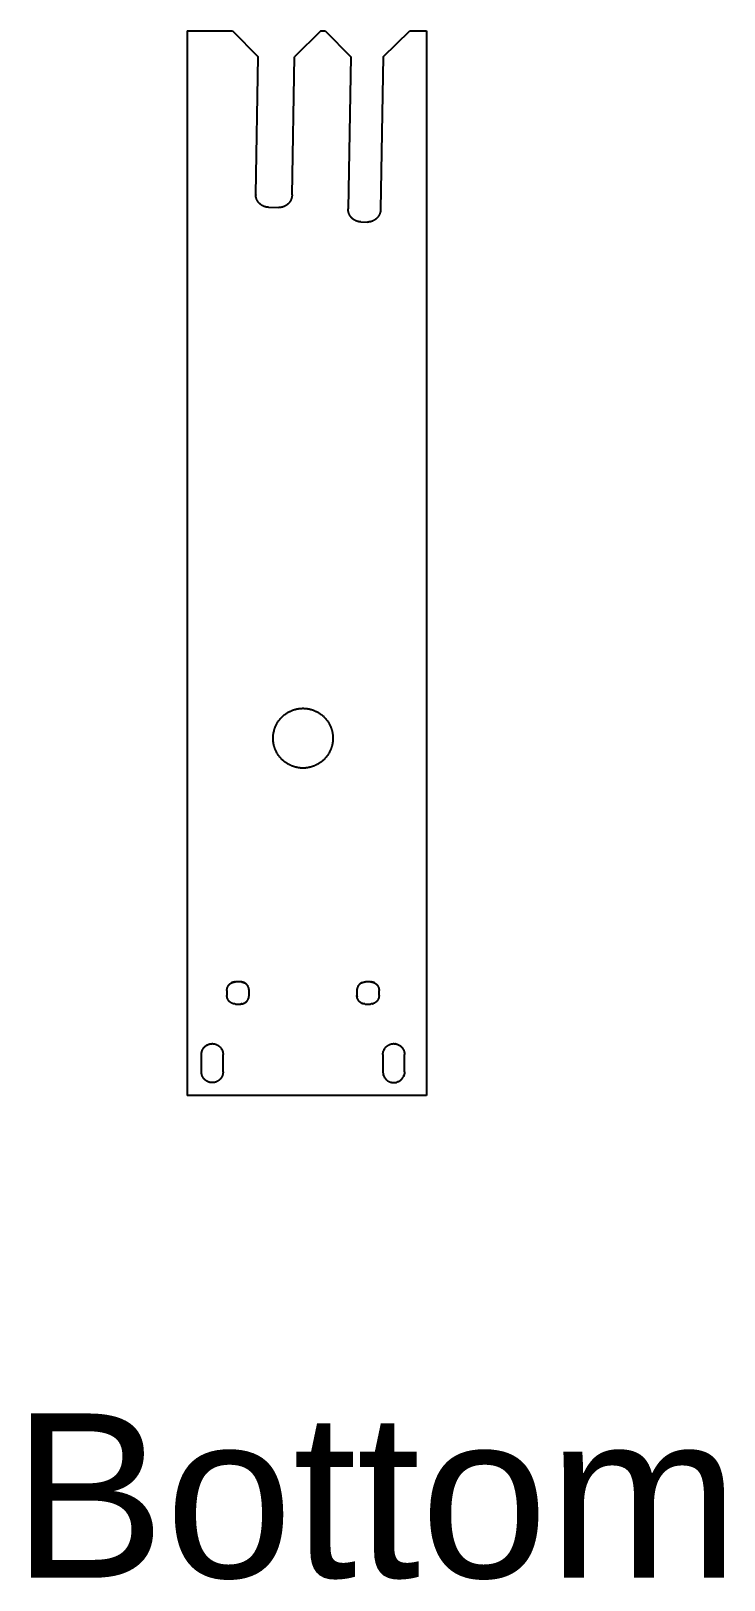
# Model space of a CAD drawing. Header units: millimetres. Extents: x 2543.3 to 2639, y 1717.1 to 1778.9.
# Drawn here: x 2543.3 to 2569.9, y 1718.6 to 1778.2 of the extents above.
import ezdxf

# ---------------------------------------------------------------- set-up
doc = ezdxf.new("R2010")
doc.units = ezdxf.units.MM
doc.styles.get("Standard").update_dxf_attribs({"font": 'arial.ttf'})

msp = doc.modelspace()

# ---------------------------------------------------------------- texts
msp.add_text('Bottom', height=6.3186).set_placement((2542.536, 1718.727))

# ---------------------------------------------------------------- linework, layer by layer
at = {"color": 7, "linetype": 'Continuous', "lineweight": 25}
for p, q in [((2549.272, 1778.228), (2551.013, 1778.228)), ((2549.272, 1778.228), (2549.272, 1737.271)), ((2551.013, 1778.228), (2551.995, 1777.228)), ((2554.413, 1778.228), (2553.395, 1777.228)), ((2554.413, 1778.228), (2554.577, 1778.228)), ((2554.577, 1778.228), (2555.56, 1777.228)), ((2556.81, 1777.228), (2557.827, 1778.228)), ((2557.827, 1778.228), (2558.472, 1778.228)), ((2558.472, 1778.228), (2558.472, 1737.271)), ((2551.903, 1771.953), (2551.995, 1777.228)), ((2553.303, 1771.928), (2553.395, 1777.228)), ((2555.56, 1777.228), (2555.458, 1771.391)), ((2556.81, 1777.228), (2556.708, 1771.369)), ((2551.903, 1771.944), (2551.903, 1771.953)), ((2551.903, 1771.935), (2551.903, 1771.944)), ((2551.903, 1771.926), (2551.903, 1771.935)), ((2551.904, 1771.918), (2551.903, 1771.926)), ((2551.904, 1771.922), (2551.903, 1771.926)), ((2551.904, 1771.922), (2551.904, 1771.918)), ((2551.904, 1771.909), (2551.904, 1771.918)), ((2551.905, 1771.9), (2551.904, 1771.909)), ((2551.906, 1771.892), (2551.905, 1771.9)), ((2551.907, 1771.883), (2551.906, 1771.892)), ((2551.908, 1771.874), (2551.907, 1771.883)), ((2551.909, 1771.866), (2551.908, 1771.874)), ((2551.911, 1771.857), (2551.909, 1771.866)), ((2551.912, 1771.849), (2551.911, 1771.857)), ((2551.914, 1771.84), (2551.912, 1771.849)), ((2551.916, 1771.831), (2551.914, 1771.84)), ((2551.918, 1771.823), (2551.916, 1771.831)), ((2551.92, 1771.815), (2551.918, 1771.823)), ((2551.922, 1771.806), (2551.92, 1771.815)), ((2551.925, 1771.798), (2551.922, 1771.806)), ((2551.928, 1771.789), (2551.925, 1771.798)), ((2551.93, 1771.781), (2551.928, 1771.789)), ((2551.933, 1771.773), (2551.93, 1771.781)), ((2551.932, 1771.777), (2551.93, 1771.781)), ((2551.932, 1771.777), (2551.933, 1771.773)), ((2551.936, 1771.765), (2551.933, 1771.773)), ((2551.94, 1771.757), (2551.936, 1771.765)), ((2551.943, 1771.749), (2551.94, 1771.757)), ((2551.946, 1771.741), (2551.943, 1771.749)), ((2551.95, 1771.733), (2551.946, 1771.741)), ((2551.954, 1771.725), (2551.95, 1771.733)), ((2551.958, 1771.717), (2551.954, 1771.725)), ((2551.962, 1771.709), (2551.958, 1771.717)), ((2551.966, 1771.702), (2551.962, 1771.709)), ((2551.97, 1771.694), (2551.966, 1771.702)), ((2551.975, 1771.686), (2551.97, 1771.694)), ((2551.979, 1771.679), (2551.975, 1771.686)), ((2551.984, 1771.672), (2551.979, 1771.679)), ((2551.989, 1771.664), (2551.984, 1771.672)), ((2551.994, 1771.657), (2551.989, 1771.664)), ((2551.999, 1771.65), (2551.994, 1771.657)), ((2552.004, 1771.643), (2551.999, 1771.65)), ((2552.009, 1771.636), (2552.004, 1771.643)), ((2552.015, 1771.629), (2552.009, 1771.636)), ((2552.02, 1771.623), (2552.015, 1771.629)), ((2552.026, 1771.616), (2552.02, 1771.623)), ((2552.032, 1771.609), (2552.026, 1771.616)), ((2553.186, 1771.616), (2553.18, 1771.609)), ((2553.192, 1771.622), (2553.186, 1771.616)), ((2553.197, 1771.629), (2553.192, 1771.622)), ((2553.202, 1771.636), (2553.197, 1771.629)), ((2553.208, 1771.643), (2553.202, 1771.636)), ((2553.213, 1771.65), (2553.208, 1771.643)), ((2553.218, 1771.657), (2553.213, 1771.65)), ((2553.222, 1771.665), (2553.218, 1771.657)), ((2553.227, 1771.672), (2553.222, 1771.665)), ((2553.232, 1771.679), (2553.227, 1771.672)), ((2553.236, 1771.687), (2553.232, 1771.679)), ((2553.24, 1771.695), (2553.236, 1771.687)), ((2553.245, 1771.702), (2553.24, 1771.695)), ((2553.249, 1771.71), (2553.245, 1771.702)), ((2553.252, 1771.718), (2553.249, 1771.71)), ((2553.256, 1771.726), (2553.252, 1771.718)), ((2553.26, 1771.734), (2553.256, 1771.726)), ((2553.263, 1771.742), (2553.26, 1771.734)), ((2553.267, 1771.75), (2553.263, 1771.742)), ((2553.27, 1771.758), (2553.267, 1771.75)), ((2553.273, 1771.766), (2553.27, 1771.758)), ((2553.276, 1771.774), (2553.273, 1771.766)), ((2553.279, 1771.782), (2553.276, 1771.774)), ((2553.281, 1771.791), (2553.279, 1771.782)), ((2553.284, 1771.799), (2553.281, 1771.791)), ((2553.286, 1771.808), (2553.284, 1771.799)), ((2553.288, 1771.816), (2553.286, 1771.808)), ((2553.29, 1771.824), (2553.288, 1771.816)), ((2553.292, 1771.833), (2553.29, 1771.824)), ((2553.294, 1771.842), (2553.292, 1771.833)), ((2553.295, 1771.85), (2553.294, 1771.842)), ((2553.297, 1771.859), (2553.295, 1771.85)), ((2553.298, 1771.867), (2553.297, 1771.859)), ((2553.299, 1771.876), (2553.298, 1771.867)), ((2553.3, 1771.885), (2553.299, 1771.876)), ((2553.301, 1771.893), (2553.3, 1771.885)), ((2553.302, 1771.902), (2553.301, 1771.893)), ((2553.303, 1771.919), (2553.302, 1771.911)), ((2553.302, 1771.911), (2553.302, 1771.902)), ((2553.303, 1771.928), (2553.303, 1771.919)), ((2552.037, 1771.603), (2552.032, 1771.609)), ((2552.043, 1771.597), (2552.037, 1771.603)), ((2552.05, 1771.59), (2552.043, 1771.597)), ((2552.056, 1771.584), (2552.05, 1771.59)), ((2552.062, 1771.578), (2552.056, 1771.584)), ((2552.069, 1771.572), (2552.062, 1771.578)), ((2552.075, 1771.567), (2552.069, 1771.572)), ((2552.082, 1771.561), (2552.075, 1771.567)), ((2552.088, 1771.555), (2552.082, 1771.561)), ((2552.095, 1771.55), (2552.088, 1771.555)), ((2552.102, 1771.545), (2552.095, 1771.55)), ((2552.109, 1771.539), (2552.102, 1771.545)), ((2552.116, 1771.534), (2552.109, 1771.539)), ((2552.124, 1771.529), (2552.116, 1771.534)), ((2552.131, 1771.525), (2552.124, 1771.529)), ((2552.138, 1771.52), (2552.131, 1771.525)), ((2552.146, 1771.515), (2552.138, 1771.52)), ((2552.153, 1771.511), (2552.146, 1771.515)), ((2552.161, 1771.507), (2552.153, 1771.511)), ((2552.168, 1771.502), (2552.161, 1771.507)), ((2552.176, 1771.498), (2552.168, 1771.502)), ((2552.184, 1771.495), (2552.176, 1771.498)), ((2552.192, 1771.491), (2552.184, 1771.495)), ((2552.2, 1771.487), (2552.192, 1771.491)), ((2552.208, 1771.484), (2552.2, 1771.487)), ((2552.216, 1771.48), (2552.208, 1771.484)), ((2552.224, 1771.477), (2552.216, 1771.48)), ((2552.232, 1771.474), (2552.224, 1771.477)), ((2552.24, 1771.471), (2552.232, 1771.474)), ((2552.249, 1771.468), (2552.24, 1771.471)), ((2552.257, 1771.466), (2552.249, 1771.468)), ((2552.265, 1771.463), (2552.257, 1771.466)), ((2552.274, 1771.461), (2552.265, 1771.463)), ((2552.282, 1771.459), (2552.274, 1771.461)), ((2552.291, 1771.457), (2552.282, 1771.459)), ((2552.299, 1771.455), (2552.291, 1771.457)), ((2552.308, 1771.453), (2552.299, 1771.455)), ((2552.316, 1771.452), (2552.308, 1771.453)), ((2552.325, 1771.45), (2552.316, 1771.452)), ((2552.334, 1771.449), (2552.325, 1771.45)), ((2552.342, 1771.448), (2552.334, 1771.449)), ((2552.351, 1771.447), (2552.342, 1771.448)), ((2552.36, 1771.446), (2552.351, 1771.447)), ((2552.368, 1771.445), (2552.36, 1771.446)), ((2552.377, 1771.445), (2552.368, 1771.445)), ((2552.386, 1771.444), (2552.377, 1771.445)), ((2552.394, 1771.444), (2552.386, 1771.444)), ((2552.394, 1771.444), (2552.794, 1771.437)), ((2552.803, 1771.437), (2552.794, 1771.437)), ((2552.812, 1771.437), (2552.803, 1771.437)), ((2552.821, 1771.437), (2552.812, 1771.437)), ((2552.829, 1771.438), (2552.821, 1771.437)), ((2552.838, 1771.438), (2552.829, 1771.438)), ((2552.847, 1771.439), (2552.838, 1771.438)), ((2552.855, 1771.44), (2552.847, 1771.439)), ((2552.864, 1771.441), (2552.855, 1771.44)), ((2552.873, 1771.442), (2552.864, 1771.441)), ((2552.881, 1771.443), (2552.873, 1771.442)), ((2552.89, 1771.445), (2552.881, 1771.443)), ((2552.898, 1771.446), (2552.89, 1771.445)), ((2552.907, 1771.448), (2552.898, 1771.446)), ((2552.916, 1771.45), (2552.907, 1771.448)), ((2552.924, 1771.452), (2552.916, 1771.45)), ((2552.932, 1771.454), (2552.924, 1771.452)), ((2552.941, 1771.456), (2552.932, 1771.454)), ((2552.949, 1771.459), (2552.941, 1771.456)), ((2552.958, 1771.461), (2552.949, 1771.459)), ((2552.966, 1771.464), (2552.958, 1771.461)), ((2552.974, 1771.467), (2552.966, 1771.464)), ((2552.982, 1771.47), (2552.974, 1771.467)), ((2552.99, 1771.473), (2552.982, 1771.47)), ((2552.998, 1771.477), (2552.99, 1771.473)), ((2553.006, 1771.48), (2552.998, 1771.477)), ((2553.014, 1771.484), (2553.006, 1771.48)), ((2553.022, 1771.488), (2553.014, 1771.484)), ((2553.03, 1771.491), (2553.022, 1771.488)), ((2553.038, 1771.495), (2553.03, 1771.491)), ((2553.045, 1771.5), (2553.038, 1771.495)), ((2553.053, 1771.504), (2553.045, 1771.5)), ((2553.061, 1771.508), (2553.053, 1771.504)), ((2553.068, 1771.513), (2553.061, 1771.508)), ((2553.075, 1771.518), (2553.068, 1771.513)), ((2553.083, 1771.522), (2553.075, 1771.518)), ((2553.09, 1771.527), (2553.083, 1771.522)), ((2553.097, 1771.532), (2553.09, 1771.527)), ((2553.104, 1771.538), (2553.097, 1771.532)), ((2553.111, 1771.543), (2553.104, 1771.538)), ((2553.118, 1771.548), (2553.111, 1771.543)), ((2553.124, 1771.554), (2553.118, 1771.548)), ((2553.131, 1771.56), (2553.124, 1771.554)), ((2553.138, 1771.565), (2553.131, 1771.56)), ((2553.144, 1771.571), (2553.138, 1771.565)), ((2553.15, 1771.577), (2553.144, 1771.571)), ((2553.157, 1771.583), (2553.15, 1771.577)), ((2553.163, 1771.59), (2553.157, 1771.583)), ((2553.169, 1771.596), (2553.163, 1771.59)), ((2553.175, 1771.602), (2553.169, 1771.596)), ((2553.18, 1771.609), (2553.175, 1771.602)), ((2555.458, 1771.382), (2555.458, 1771.391)), ((2555.458, 1771.373), (2555.458, 1771.382)), ((2555.458, 1771.364), (2555.458, 1771.373)), ((2555.459, 1771.356), (2555.458, 1771.364)), ((2555.459, 1771.347), (2555.459, 1771.356)), ((2555.46, 1771.338), (2555.459, 1771.347)), ((2555.461, 1771.33), (2555.46, 1771.338)), ((2555.462, 1771.321), (2555.461, 1771.33)), ((2555.463, 1771.312), (2555.462, 1771.321)), ((2555.464, 1771.304), (2555.463, 1771.312)), ((2555.465, 1771.295), (2555.464, 1771.304)), ((2555.467, 1771.286), (2555.465, 1771.295)), ((2555.469, 1771.278), (2555.467, 1771.286)), ((2555.471, 1771.269), (2555.469, 1771.278)), ((2555.473, 1771.261), (2555.471, 1771.269)), ((2555.475, 1771.252), (2555.473, 1771.261)), ((2555.477, 1771.244), (2555.475, 1771.252)), ((2555.48, 1771.236), (2555.477, 1771.244)), ((2555.482, 1771.227), (2555.48, 1771.236)), ((2555.485, 1771.219), (2555.482, 1771.227)), ((2555.488, 1771.211), (2555.485, 1771.219)), ((2555.491, 1771.203), (2555.488, 1771.211)), ((2555.494, 1771.194), (2555.491, 1771.203)), ((2555.498, 1771.186), (2555.494, 1771.194)), ((2555.501, 1771.178), (2555.498, 1771.186)), ((2555.505, 1771.17), (2555.501, 1771.178)), ((2555.508, 1771.163), (2555.505, 1771.17)), ((2555.512, 1771.155), (2555.508, 1771.163)), ((2555.516, 1771.147), (2555.512, 1771.155)), ((2555.521, 1771.139), (2555.516, 1771.147)), ((2555.525, 1771.132), (2555.521, 1771.139)), ((2555.529, 1771.124), (2555.525, 1771.132)), ((2555.534, 1771.117), (2555.529, 1771.124)), ((2555.539, 1771.109), (2555.534, 1771.117)), ((2555.543, 1771.102), (2555.539, 1771.109)), ((2555.548, 1771.095), (2555.543, 1771.102)), ((2555.553, 1771.088), (2555.548, 1771.095)), ((2555.559, 1771.081), (2555.553, 1771.088)), ((2555.564, 1771.074), (2555.559, 1771.081)), ((2555.569, 1771.067), (2555.564, 1771.074)), ((2555.575, 1771.06), (2555.569, 1771.067)), ((2555.58, 1771.054), (2555.575, 1771.06)), ((2555.586, 1771.047), (2555.58, 1771.054)), ((2555.592, 1771.041), (2555.586, 1771.047)), ((2555.598, 1771.034), (2555.592, 1771.041)), ((2555.604, 1771.028), (2555.598, 1771.034)), ((2555.611, 1771.022), (2555.604, 1771.028)), ((2555.617, 1771.016), (2555.611, 1771.022)), ((2556.555, 1771.018), (2556.549, 1771.012)), ((2556.561, 1771.024), (2556.555, 1771.018)), ((2556.567, 1771.03), (2556.561, 1771.024)), ((2556.573, 1771.036), (2556.567, 1771.03)), ((2556.579, 1771.043), (2556.573, 1771.036)), ((2556.585, 1771.049), (2556.579, 1771.043)), ((2556.591, 1771.056), (2556.585, 1771.049)), ((2556.596, 1771.063), (2556.591, 1771.056)), ((2556.602, 1771.07), (2556.596, 1771.063)), ((2556.607, 1771.077), (2556.602, 1771.07)), ((2556.612, 1771.084), (2556.607, 1771.077)), ((2556.617, 1771.091), (2556.612, 1771.084)), ((2556.622, 1771.098), (2556.617, 1771.091)), ((2556.627, 1771.105), (2556.622, 1771.098)), ((2556.632, 1771.112), (2556.627, 1771.105)), ((2556.636, 1771.12), (2556.632, 1771.112)), ((2556.641, 1771.127), (2556.636, 1771.12)), ((2556.645, 1771.135), (2556.641, 1771.127)), ((2556.649, 1771.143), (2556.645, 1771.135)), ((2556.653, 1771.15), (2556.649, 1771.143)), ((2556.657, 1771.158), (2556.653, 1771.15)), ((2556.661, 1771.166), (2556.657, 1771.158)), ((2556.665, 1771.174), (2556.661, 1771.166)), ((2556.668, 1771.182), (2556.665, 1771.174)), ((2556.671, 1771.19), (2556.668, 1771.182)), ((2556.675, 1771.198), (2556.671, 1771.19)), ((2556.678, 1771.206), (2556.675, 1771.198)), ((2556.681, 1771.215), (2556.678, 1771.206)), ((2556.679, 1771.211), (2556.678, 1771.206)), ((2556.681, 1771.215), (2556.679, 1771.211)), ((2556.683, 1771.223), (2556.681, 1771.215)), ((2556.686, 1771.231), (2556.683, 1771.223)), ((2556.688, 1771.24), (2556.686, 1771.231)), ((2556.691, 1771.248), (2556.688, 1771.24)), ((2556.693, 1771.256), (2556.691, 1771.248)), ((2556.695, 1771.265), (2556.693, 1771.256)), ((2556.697, 1771.273), (2556.695, 1771.265)), ((2556.699, 1771.282), (2556.697, 1771.273)), ((2556.7, 1771.291), (2556.699, 1771.282)), ((2556.702, 1771.299), (2556.7, 1771.291)), ((2556.703, 1771.308), (2556.702, 1771.299)), ((2556.704, 1771.316), (2556.703, 1771.308)), ((2556.705, 1771.325), (2556.704, 1771.316)), ((2556.706, 1771.334), (2556.705, 1771.325)), ((2556.707, 1771.343), (2556.706, 1771.334)), ((2556.708, 1771.369), (2556.707, 1771.36)), ((2556.707, 1771.36), (2556.707, 1771.351)), ((2556.707, 1771.351), (2556.707, 1771.343)), ((2555.623, 1771.01), (2555.617, 1771.016)), ((2555.63, 1771.004), (2555.623, 1771.01)), ((2555.636, 1770.999), (2555.63, 1771.004)), ((2555.643, 1770.993), (2555.636, 1770.999)), ((2555.65, 1770.988), (2555.643, 1770.993)), ((2555.657, 1770.982), (2555.65, 1770.988)), ((2555.664, 1770.977), (2555.657, 1770.982)), ((2555.671, 1770.972), (2555.664, 1770.977)), ((2555.678, 1770.967), (2555.671, 1770.972)), ((2555.686, 1770.962), (2555.678, 1770.967)), ((2555.693, 1770.958), (2555.686, 1770.962)), ((2555.7, 1770.953), (2555.693, 1770.958)), ((2555.708, 1770.949), (2555.7, 1770.953)), ((2555.715, 1770.944), (2555.708, 1770.949)), ((2555.723, 1770.94), (2555.715, 1770.944)), ((2555.731, 1770.936), (2555.723, 1770.94)), ((2555.739, 1770.932), (2555.731, 1770.936)), ((2555.747, 1770.929), (2555.739, 1770.932)), ((2555.754, 1770.925), (2555.747, 1770.929)), ((2555.762, 1770.922), (2555.754, 1770.925)), ((2555.771, 1770.918), (2555.762, 1770.922)), ((2555.779, 1770.915), (2555.771, 1770.918)), ((2555.787, 1770.912), (2555.779, 1770.915)), ((2555.795, 1770.909), (2555.787, 1770.912)), ((2555.803, 1770.906), (2555.795, 1770.909)), ((2555.812, 1770.904), (2555.803, 1770.906)), ((2555.82, 1770.901), (2555.812, 1770.904)), ((2555.828, 1770.899), (2555.82, 1770.901)), ((2555.837, 1770.897), (2555.828, 1770.899)), ((2555.845, 1770.895), (2555.837, 1770.897)), ((2555.854, 1770.893), (2555.845, 1770.895)), ((2555.862, 1770.891), (2555.854, 1770.893)), ((2555.871, 1770.889), (2555.862, 1770.891)), ((2555.88, 1770.888), (2555.871, 1770.889)), ((2555.888, 1770.887), (2555.88, 1770.888)), ((2555.897, 1770.886), (2555.888, 1770.887)), ((2555.906, 1770.885), (2555.897, 1770.886)), ((2555.914, 1770.884), (2555.906, 1770.885)), ((2555.923, 1770.883), (2555.914, 1770.884)), ((2555.932, 1770.882), (2555.923, 1770.883)), ((2555.932, 1770.882), (2555.94, 1770.882)), ((2555.949, 1770.882), (2555.94, 1770.882)), ((2555.949, 1770.882), (2556.199, 1770.878)), ((2556.208, 1770.877), (2556.199, 1770.878)), ((2556.217, 1770.878), (2556.208, 1770.877)), ((2556.225, 1770.878), (2556.217, 1770.878)), ((2556.234, 1770.878), (2556.225, 1770.878)), ((2556.243, 1770.879), (2556.234, 1770.878)), ((2556.251, 1770.879), (2556.243, 1770.879)), ((2556.26, 1770.88), (2556.251, 1770.879)), ((2556.269, 1770.881), (2556.26, 1770.88)), ((2556.277, 1770.882), (2556.269, 1770.881)), ((2556.286, 1770.884), (2556.277, 1770.882)), ((2556.295, 1770.885), (2556.286, 1770.884)), ((2556.303, 1770.887), (2556.295, 1770.885)), ((2556.312, 1770.888), (2556.303, 1770.887)), ((2556.32, 1770.89), (2556.312, 1770.888)), ((2556.329, 1770.892), (2556.32, 1770.89)), ((2556.337, 1770.894), (2556.329, 1770.892)), ((2556.346, 1770.897), (2556.337, 1770.894)), ((2556.354, 1770.899), (2556.346, 1770.897)), ((2556.362, 1770.902), (2556.354, 1770.899)), ((2556.371, 1770.905), (2556.362, 1770.902)), ((2556.379, 1770.908), (2556.371, 1770.905)), ((2556.387, 1770.911), (2556.379, 1770.908)), ((2556.395, 1770.914), (2556.387, 1770.911)), ((2556.403, 1770.917), (2556.395, 1770.914)), ((2556.411, 1770.921), (2556.403, 1770.917)), ((2556.419, 1770.924), (2556.411, 1770.921)), ((2556.427, 1770.928), (2556.419, 1770.924)), ((2556.435, 1770.932), (2556.427, 1770.928)), ((2556.443, 1770.936), (2556.435, 1770.932)), ((2556.45, 1770.94), (2556.443, 1770.936)), ((2556.458, 1770.944), (2556.45, 1770.94)), ((2556.465, 1770.949), (2556.458, 1770.944)), ((2556.473, 1770.953), (2556.465, 1770.949)), ((2556.48, 1770.958), (2556.473, 1770.953)), ((2556.487, 1770.963), (2556.48, 1770.958)), ((2556.495, 1770.968), (2556.487, 1770.963)), ((2556.502, 1770.973), (2556.495, 1770.968)), ((2556.509, 1770.978), (2556.502, 1770.973)), ((2556.516, 1770.983), (2556.509, 1770.978)), ((2556.522, 1770.989), (2556.516, 1770.983)), ((2556.529, 1770.994), (2556.522, 1770.989)), ((2556.536, 1771), (2556.529, 1770.994)), ((2556.542, 1771.006), (2556.536, 1771)), ((2556.549, 1771.012), (2556.542, 1771.006)), ((2553.03, 1751.939), (2553.046, 1751.951)), ((2553.038, 1751.945), (2553.046, 1751.951)), ((2553.046, 1751.951), (2553.063, 1751.963)), ((2553.063, 1751.963), (2553.079, 1751.974)), ((2553.079, 1751.974), (2553.096, 1751.986)), ((2553.096, 1751.986), (2553.113, 1751.996)), ((2553.113, 1751.996), (2553.13, 1752.007)), ((2553.13, 1752.007), (2553.147, 1752.017)), ((2553.147, 1752.017), (2553.165, 1752.027)), ((2553.165, 1752.027), (2553.182, 1752.036)), ((2553.165, 1752.027), (2553.173, 1752.032)), ((2553.173, 1752.032), (2553.182, 1752.036)), ((2553.182, 1752.036), (2553.2, 1752.046)), ((2553.2, 1752.046), (2553.218, 1752.055)), ((2553.2, 1752.046), (2553.209, 1752.05)), ((2553.209, 1752.05), (2553.218, 1752.055)), ((2553.218, 1752.055), (2553.236, 1752.063)), ((2553.236, 1752.063), (2553.254, 1752.072)), ((2553.254, 1752.072), (2553.273, 1752.08)), ((2553.273, 1752.08), (2553.291, 1752.087)), ((2553.291, 1752.087), (2553.31, 1752.095)), ((2553.291, 1752.087), (2553.301, 1752.091)), ((2553.301, 1752.091), (2553.31, 1752.095)), ((2553.31, 1752.095), (2553.329, 1752.102)), ((2553.31, 1752.095), (2553.319, 1752.098)), ((2553.319, 1752.098), (2553.329, 1752.102)), ((2553.329, 1752.102), (2553.348, 1752.108)), ((2553.348, 1752.108), (2553.367, 1752.115)), ((2553.367, 1752.115), (2553.386, 1752.121)), ((2553.386, 1752.121), (2553.405, 1752.127)), ((2553.405, 1752.127), (2553.424, 1752.132)), ((2553.424, 1752.132), (2553.444, 1752.137)), ((2553.444, 1752.137), (2553.463, 1752.142)), ((2553.463, 1752.142), (2553.483, 1752.146)), ((2553.463, 1752.142), (2553.473, 1752.144)), ((2553.473, 1752.144), (2553.483, 1752.146)), ((2553.483, 1752.146), (2553.503, 1752.15)), ((2553.503, 1752.15), (2553.522, 1752.154)), ((2553.522, 1752.154), (2553.542, 1752.157)), ((2553.542, 1752.157), (2553.562, 1752.16)), ((2553.542, 1752.157), (2553.552, 1752.158)), ((2553.552, 1752.158), (2553.562, 1752.16)), ((2553.562, 1752.16), (2553.582, 1752.162)), ((2553.582, 1752.162), (2553.602, 1752.165)), ((2553.582, 1752.162), (2553.592, 1752.164)), ((2553.592, 1752.164), (2553.602, 1752.165)), ((2553.602, 1752.165), (2553.622, 1752.167)), ((2553.622, 1752.167), (2553.642, 1752.168)), ((2553.642, 1752.168), (2553.662, 1752.169)), ((2553.662, 1752.169), (2553.682, 1752.17)), ((2553.682, 1752.17), (2553.702, 1752.171)), ((2553.682, 1752.17), (2553.692, 1752.171)), ((2553.692, 1752.171), (2553.702, 1752.171)), ((2553.702, 1752.171), (2553.722, 1752.171)), ((2553.722, 1752.171), (2553.742, 1752.171)), ((2553.742, 1752.171), (2553.752, 1752.171)), ((2553.742, 1752.171), (2553.762, 1752.17)), ((2553.752, 1752.171), (2553.762, 1752.17)), ((2553.762, 1752.17), (2553.782, 1752.169)), ((2553.782, 1752.169), (2553.802, 1752.168)), ((2553.802, 1752.168), (2553.822, 1752.167)), ((2553.822, 1752.167), (2553.842, 1752.165)), ((2553.842, 1752.165), (2553.852, 1752.164)), ((2553.842, 1752.165), (2553.862, 1752.162)), ((2553.852, 1752.164), (2553.862, 1752.162)), ((2553.862, 1752.162), (2553.882, 1752.16)), ((2553.882, 1752.16), (2553.892, 1752.158)), ((2553.882, 1752.16), (2553.902, 1752.157)), ((2553.892, 1752.158), (2553.902, 1752.157)), ((2553.902, 1752.157), (2553.922, 1752.154)), ((2553.922, 1752.154), (2553.942, 1752.15)), ((2553.942, 1752.15), (2553.961, 1752.146)), ((2553.961, 1752.146), (2553.981, 1752.142)), ((2553.981, 1752.142), (2554, 1752.137)), ((2554, 1752.137), (2554.02, 1752.132)), ((2554.02, 1752.132), (2554.039, 1752.127)), ((2554.039, 1752.127), (2554.058, 1752.121)), ((2554.058, 1752.121), (2554.077, 1752.115)), ((2554.077, 1752.115), (2554.097, 1752.108)), ((2554.097, 1752.108), (2554.115, 1752.102)), ((2554.115, 1752.102), (2554.125, 1752.098)), ((2554.115, 1752.102), (2554.134, 1752.095)), ((2554.125, 1752.098), (2554.134, 1752.095)), ((2554.134, 1752.095), (2554.153, 1752.087)), ((2554.134, 1752.095), (2554.144, 1752.091)), ((2554.144, 1752.091), (2554.153, 1752.087)), ((2554.153, 1752.087), (2554.171, 1752.08)), ((2554.171, 1752.08), (2554.19, 1752.072)), ((2554.19, 1752.072), (2554.208, 1752.063)), ((2554.208, 1752.063), (2554.226, 1752.055)), ((2554.226, 1752.055), (2554.244, 1752.046)), ((2554.226, 1752.055), (2554.235, 1752.05)), ((2554.235, 1752.05), (2554.244, 1752.046)), ((2554.244, 1752.046), (2554.262, 1752.036)), ((2554.262, 1752.036), (2554.28, 1752.027)), ((2554.262, 1752.036), (2554.271, 1752.032)), ((2554.271, 1752.032), (2554.28, 1752.027)), ((2554.28, 1752.027), (2554.297, 1752.017)), ((2554.297, 1752.017), (2554.314, 1752.007)), ((2554.314, 1752.007), (2554.332, 1751.996)), ((2554.332, 1751.996), (2554.348, 1751.986)), ((2554.348, 1751.986), (2554.365, 1751.974)), ((2554.365, 1751.974), (2554.382, 1751.963)), ((2554.382, 1751.963), (2554.398, 1751.951)), ((2554.398, 1751.951), (2554.414, 1751.939)), ((2554.398, 1751.951), (2554.406, 1751.945)), ((2552.617, 1751.338), (2552.622, 1751.357)), ((2552.622, 1751.357), (2552.628, 1751.376)), ((2552.628, 1751.376), (2552.635, 1751.395)), ((2552.635, 1751.395), (2552.641, 1751.414)), ((2552.641, 1751.414), (2552.649, 1751.433)), ((2552.649, 1751.433), (2552.656, 1751.452)), ((2552.656, 1751.452), (2552.664, 1751.47)), ((2552.656, 1751.452), (2552.66, 1751.461)), ((2552.66, 1751.461), (2552.664, 1751.47)), ((2552.664, 1751.47), (2552.672, 1751.489)), ((2552.672, 1751.489), (2552.68, 1751.507)), ((2552.68, 1751.507), (2552.689, 1751.525)), ((2552.689, 1751.525), (2552.697, 1751.543)), ((2552.697, 1751.543), (2552.707, 1751.561)), ((2552.707, 1751.561), (2552.716, 1751.579)), ((2552.716, 1751.579), (2552.726, 1751.596)), ((2552.726, 1751.596), (2552.736, 1751.613)), ((2552.736, 1751.613), (2552.747, 1751.63)), ((2552.747, 1751.63), (2552.758, 1751.647)), ((2552.758, 1751.647), (2552.769, 1751.664)), ((2552.769, 1751.664), (2552.78, 1751.681)), ((2552.78, 1751.681), (2552.792, 1751.697)), ((2552.792, 1751.697), (2552.804, 1751.713)), ((2552.804, 1751.713), (2552.816, 1751.729)), ((2552.816, 1751.729), (2552.828, 1751.745)), ((2552.828, 1751.745), (2552.841, 1751.76)), ((2552.841, 1751.76), (2552.854, 1751.776)), ((2552.854, 1751.776), (2552.868, 1751.791)), ((2552.868, 1751.791), (2552.881, 1751.805)), ((2552.881, 1751.805), (2552.895, 1751.82)), ((2552.895, 1751.82), (2552.909, 1751.834)), ((2552.909, 1751.834), (2552.923, 1751.848)), ((2552.923, 1751.848), (2552.938, 1751.862)), ((2552.938, 1751.862), (2552.953, 1751.876)), ((2552.953, 1751.876), (2552.968, 1751.889)), ((2552.968, 1751.889), (2552.983, 1751.902)), ((2552.983, 1751.902), (2552.998, 1751.915)), ((2552.998, 1751.915), (2553.014, 1751.927)), ((2553.014, 1751.927), (2553.03, 1751.939)), ((2553.014, 1751.927), (2553.022, 1751.933)), ((2553.022, 1751.933), (2553.03, 1751.939)), ((2553.03, 1751.939), (2553.038, 1751.945)), ((2554.406, 1751.945), (2554.414, 1751.939)), ((2554.414, 1751.939), (2554.43, 1751.927)), ((2554.43, 1751.927), (2554.446, 1751.915)), ((2554.446, 1751.915), (2554.461, 1751.902)), ((2554.461, 1751.902), (2554.477, 1751.889)), ((2554.477, 1751.889), (2554.492, 1751.876)), ((2554.492, 1751.876), (2554.506, 1751.862)), ((2554.506, 1751.862), (2554.521, 1751.848)), ((2554.521, 1751.848), (2554.535, 1751.834)), ((2554.535, 1751.834), (2554.549, 1751.82)), ((2554.549, 1751.82), (2554.563, 1751.805)), ((2554.563, 1751.805), (2554.577, 1751.791)), ((2554.577, 1751.791), (2554.59, 1751.776)), ((2554.59, 1751.776), (2554.603, 1751.76)), ((2554.603, 1751.76), (2554.616, 1751.745)), ((2554.616, 1751.745), (2554.628, 1751.729)), ((2554.628, 1751.729), (2554.641, 1751.713)), ((2554.641, 1751.713), (2554.652, 1751.697)), ((2554.641, 1751.713), (2554.647, 1751.705)), ((2554.647, 1751.705), (2554.652, 1751.697)), ((2554.652, 1751.697), (2554.664, 1751.681)), ((2554.664, 1751.681), (2554.676, 1751.664)), ((2554.676, 1751.664), (2554.687, 1751.647)), ((2554.687, 1751.647), (2554.697, 1751.63)), ((2554.697, 1751.63), (2554.708, 1751.613)), ((2554.708, 1751.613), (2554.718, 1751.596)), ((2554.718, 1751.596), (2554.723, 1751.587)), ((2554.718, 1751.596), (2554.728, 1751.579)), ((2554.723, 1751.587), (2554.728, 1751.579)), ((2554.728, 1751.579), (2554.738, 1751.561)), ((2554.738, 1751.561), (2554.747, 1751.543)), ((2554.747, 1751.543), (2554.756, 1751.525)), ((2554.756, 1751.525), (2554.764, 1751.507)), ((2554.764, 1751.507), (2554.773, 1751.489)), ((2554.773, 1751.489), (2554.781, 1751.47)), ((2554.781, 1751.47), (2554.788, 1751.452)), ((2554.781, 1751.47), (2554.785, 1751.461)), ((2554.785, 1751.461), (2554.788, 1751.452)), ((2554.788, 1751.452), (2554.796, 1751.433)), ((2554.796, 1751.433), (2554.803, 1751.414)), ((2554.803, 1751.414), (2554.809, 1751.395)), ((2554.809, 1751.395), (2554.816, 1751.376)), ((2554.816, 1751.376), (2554.822, 1751.357)), ((2554.822, 1751.357), (2554.828, 1751.338)), ((2552.572, 1751.041), (2552.573, 1751.061)), ((2552.572, 1751.021), (2552.572, 1751.041)), ((2552.572, 1751.001), (2552.572, 1751.021)), ((2552.573, 1750.981), (2552.572, 1751.001)), ((2552.573, 1751.061), (2552.574, 1751.081)), ((2552.573, 1750.971), (2552.573, 1750.981)), ((2552.574, 1750.961), (2552.573, 1750.981)), ((2552.574, 1750.961), (2552.573, 1750.971)), ((2552.574, 1751.081), (2552.575, 1751.101)), ((2552.575, 1750.941), (2552.574, 1750.961)), ((2552.575, 1751.101), (2552.576, 1751.121)), ((2552.576, 1750.921), (2552.575, 1750.941)), ((2552.576, 1751.121), (2552.578, 1751.141)), ((2552.576, 1751.121), (2552.577, 1751.131)), ((2552.578, 1750.901), (2552.576, 1750.921)), ((2552.577, 1751.131), (2552.578, 1751.141)), ((2552.578, 1751.141), (2552.581, 1751.161)), ((2552.578, 1751.141), (2552.58, 1751.151)), ((2552.581, 1750.881), (2552.578, 1750.901)), ((2552.58, 1750.891), (2552.578, 1750.901)), ((2552.58, 1751.151), (2552.581, 1751.161)), ((2552.581, 1750.881), (2552.58, 1750.891)), ((2552.581, 1751.161), (2552.583, 1751.181)), ((2552.581, 1750.881), (2552.582, 1750.871)), ((2552.583, 1750.861), (2552.581, 1750.881)), ((2552.583, 1750.861), (2552.582, 1750.871)), ((2552.583, 1751.181), (2552.586, 1751.201)), ((2552.586, 1750.841), (2552.583, 1750.861)), ((2552.586, 1751.201), (2552.59, 1751.221)), ((2552.59, 1750.821), (2552.586, 1750.841)), ((2552.59, 1751.221), (2552.593, 1751.24)), ((2552.59, 1751.221), (2552.591, 1751.231)), ((2552.593, 1750.802), (2552.59, 1750.821)), ((2552.591, 1750.811), (2552.59, 1750.821)), ((2552.591, 1751.231), (2552.593, 1751.24)), ((2552.593, 1750.802), (2552.591, 1750.811)), ((2552.597, 1751.26), (2552.593, 1751.24)), ((2552.597, 1750.782), (2552.593, 1750.802)), ((2552.597, 1751.26), (2552.602, 1751.28)), ((2552.602, 1750.762), (2552.597, 1750.782)), ((2552.606, 1751.299), (2552.602, 1751.28)), ((2552.606, 1750.743), (2552.602, 1750.762)), ((2552.606, 1751.299), (2552.611, 1751.319)), ((2552.611, 1751.319), (2552.617, 1751.338)), ((2554.828, 1751.338), (2554.833, 1751.319)), ((2554.833, 1751.319), (2554.838, 1751.299)), ((2554.838, 1751.299), (2554.843, 1751.28)), ((2554.843, 1750.762), (2554.838, 1750.743)), ((2554.843, 1751.28), (2554.847, 1751.26)), ((2554.847, 1750.782), (2554.843, 1750.762)), ((2554.847, 1751.26), (2554.851, 1751.24)), ((2554.851, 1750.802), (2554.847, 1750.782)), ((2554.851, 1751.24), (2554.855, 1751.221)), ((2554.851, 1751.24), (2554.853, 1751.231)), ((2554.855, 1750.821), (2554.851, 1750.802)), ((2554.853, 1750.811), (2554.851, 1750.802)), ((2554.853, 1751.231), (2554.855, 1751.221)), ((2554.855, 1750.821), (2554.853, 1750.811)), ((2554.855, 1751.221), (2554.858, 1751.201)), ((2554.858, 1750.841), (2554.855, 1750.821)), ((2554.858, 1751.201), (2554.859, 1751.191)), ((2554.858, 1751.201), (2554.861, 1751.181)), ((2554.861, 1750.861), (2554.858, 1750.841)), ((2554.859, 1751.191), (2554.861, 1751.181)), ((2554.861, 1751.181), (2554.864, 1751.161)), ((2554.864, 1750.881), (2554.861, 1750.861)), ((2554.864, 1751.161), (2554.865, 1751.151)), ((2554.864, 1751.161), (2554.866, 1751.141)), ((2554.866, 1750.901), (2554.864, 1750.881)), ((2554.865, 1750.891), (2554.864, 1750.881)), ((2554.865, 1751.151), (2554.866, 1751.141)), ((2554.865, 1750.891), (2554.866, 1750.901)), ((2554.866, 1751.141), (2554.868, 1751.121)), ((2554.866, 1751.141), (2554.867, 1751.131)), ((2554.868, 1750.921), (2554.866, 1750.901)), ((2554.867, 1751.131), (2554.868, 1751.121)), ((2554.868, 1751.121), (2554.869, 1751.101)), ((2554.869, 1750.941), (2554.868, 1750.921)), ((2554.869, 1751.101), (2554.87, 1751.091)), ((2554.869, 1751.101), (2554.871, 1751.081)), ((2554.871, 1750.961), (2554.869, 1750.941)), ((2554.87, 1750.951), (2554.869, 1750.941)), ((2554.87, 1751.091), (2554.871, 1751.081)), ((2554.871, 1750.961), (2554.87, 1750.951)), ((2554.871, 1751.081), (2554.871, 1751.061)), ((2554.871, 1751.061), (2554.872, 1751.041)), ((2554.872, 1751.001), (2554.871, 1750.981)), ((2554.871, 1750.981), (2554.871, 1750.961)), ((2554.871, 1750.981), (2554.871, 1750.971)), ((2554.871, 1750.971), (2554.871, 1750.961)), ((2554.872, 1751.041), (2554.872, 1751.021)), ((2554.872, 1751.021), (2554.872, 1751.001)), ((2552.611, 1750.723), (2552.606, 1750.743)), ((2552.617, 1750.704), (2552.611, 1750.723)), ((2552.622, 1750.685), (2552.617, 1750.704)), ((2552.628, 1750.666), (2552.622, 1750.685)), ((2552.635, 1750.647), (2552.628, 1750.666)), ((2552.641, 1750.628), (2552.635, 1750.647)), ((2552.649, 1750.609), (2552.641, 1750.628)), ((2552.656, 1750.59), (2552.649, 1750.609)), ((2552.66, 1750.581), (2552.656, 1750.59)), ((2552.664, 1750.572), (2552.656, 1750.59)), ((2552.664, 1750.572), (2552.66, 1750.581)), ((2552.672, 1750.553), (2552.664, 1750.572)), ((2552.68, 1750.535), (2552.672, 1750.553)), ((2552.689, 1750.517), (2552.68, 1750.535)), ((2552.697, 1750.499), (2552.689, 1750.517)), ((2552.707, 1750.481), (2552.697, 1750.499)), ((2552.716, 1750.464), (2552.707, 1750.481)), ((2552.726, 1750.446), (2552.716, 1750.464)), ((2552.736, 1750.429), (2552.726, 1750.446)), ((2552.747, 1750.412), (2552.736, 1750.429)), ((2552.758, 1750.395), (2552.747, 1750.412)), ((2552.769, 1750.378), (2552.758, 1750.395)), ((2552.78, 1750.361), (2552.769, 1750.378)), ((2552.792, 1750.345), (2552.78, 1750.361)), ((2552.804, 1750.329), (2552.792, 1750.345)), ((2552.816, 1750.313), (2552.804, 1750.329)), ((2552.828, 1750.297), (2552.816, 1750.313)), ((2552.841, 1750.282), (2552.828, 1750.297)), ((2552.854, 1750.267), (2552.841, 1750.282)), ((2552.868, 1750.252), (2552.854, 1750.267)), ((2552.881, 1750.237), (2552.868, 1750.252)), ((2552.895, 1750.222), (2552.881, 1750.237)), ((2552.909, 1750.208), (2552.895, 1750.222)), ((2552.923, 1750.194), (2552.909, 1750.208)), ((2552.938, 1750.18), (2552.923, 1750.194)), ((2552.953, 1750.166), (2552.938, 1750.18)), ((2552.968, 1750.153), (2552.953, 1750.166)), ((2554.492, 1750.166), (2554.477, 1750.153)), ((2554.506, 1750.18), (2554.492, 1750.166)), ((2554.521, 1750.194), (2554.506, 1750.18)), ((2554.535, 1750.208), (2554.521, 1750.194)), ((2554.549, 1750.222), (2554.535, 1750.208)), ((2554.563, 1750.237), (2554.549, 1750.222)), ((2554.577, 1750.252), (2554.563, 1750.237)), ((2554.59, 1750.267), (2554.577, 1750.252)), ((2554.603, 1750.282), (2554.59, 1750.267)), ((2554.616, 1750.297), (2554.603, 1750.282)), ((2554.628, 1750.313), (2554.616, 1750.297)), ((2554.622, 1750.305), (2554.616, 1750.297)), ((2554.628, 1750.313), (2554.622, 1750.305)), ((2554.641, 1750.329), (2554.628, 1750.313)), ((2554.652, 1750.345), (2554.641, 1750.329)), ((2554.664, 1750.361), (2554.652, 1750.345)), ((2554.676, 1750.378), (2554.664, 1750.361)), ((2554.687, 1750.395), (2554.676, 1750.378)), ((2554.697, 1750.412), (2554.687, 1750.395)), ((2554.708, 1750.429), (2554.697, 1750.412)), ((2554.718, 1750.446), (2554.708, 1750.429)), ((2554.728, 1750.464), (2554.718, 1750.446)), ((2554.723, 1750.455), (2554.718, 1750.446)), ((2554.728, 1750.464), (2554.723, 1750.455)), ((2554.738, 1750.481), (2554.728, 1750.464)), ((2554.747, 1750.499), (2554.738, 1750.481)), ((2554.756, 1750.517), (2554.747, 1750.499)), ((2554.764, 1750.535), (2554.756, 1750.517)), ((2554.773, 1750.553), (2554.764, 1750.535)), ((2554.781, 1750.572), (2554.773, 1750.553)), ((2554.788, 1750.59), (2554.781, 1750.572)), ((2554.785, 1750.581), (2554.781, 1750.572)), ((2554.788, 1750.59), (2554.785, 1750.581)), ((2554.796, 1750.609), (2554.788, 1750.59)), ((2554.803, 1750.628), (2554.796, 1750.609)), ((2554.809, 1750.647), (2554.803, 1750.628)), ((2554.816, 1750.666), (2554.809, 1750.647)), ((2554.822, 1750.685), (2554.816, 1750.666)), ((2554.828, 1750.704), (2554.822, 1750.685)), ((2554.833, 1750.723), (2554.828, 1750.704)), ((2554.838, 1750.743), (2554.833, 1750.723)), ((2552.983, 1750.14), (2552.968, 1750.153)), ((2552.998, 1750.127), (2552.983, 1750.14)), ((2553.014, 1750.115), (2552.998, 1750.127)), ((2553.03, 1750.103), (2553.014, 1750.115)), ((2553.046, 1750.091), (2553.03, 1750.103)), ((2553.063, 1750.079), (2553.046, 1750.091)), ((2553.079, 1750.068), (2553.063, 1750.079)), ((2553.096, 1750.057), (2553.079, 1750.068)), ((2553.113, 1750.046), (2553.096, 1750.057)), ((2553.13, 1750.035), (2553.113, 1750.046)), ((2553.147, 1750.025), (2553.13, 1750.035)), ((2553.165, 1750.015), (2553.147, 1750.025)), ((2553.182, 1750.006), (2553.165, 1750.015)), ((2553.173, 1750.01), (2553.165, 1750.015)), ((2553.182, 1750.006), (2553.173, 1750.01)), ((2553.2, 1749.996), (2553.182, 1750.006)), ((2553.218, 1749.987), (2553.2, 1749.996)), ((2553.2, 1749.996), (2553.209, 1749.992)), ((2553.218, 1749.987), (2553.209, 1749.992)), ((2553.236, 1749.979), (2553.218, 1749.987)), ((2553.254, 1749.97), (2553.236, 1749.979)), ((2553.273, 1749.962), (2553.254, 1749.97)), ((2553.291, 1749.955), (2553.273, 1749.962)), ((2553.31, 1749.947), (2553.291, 1749.955)), ((2553.329, 1749.94), (2553.31, 1749.947)), ((2553.319, 1749.944), (2553.31, 1749.947)), ((2553.329, 1749.94), (2553.319, 1749.944)), ((2553.348, 1749.934), (2553.329, 1749.94)), ((2553.367, 1749.927), (2553.348, 1749.934)), ((2553.386, 1749.921), (2553.367, 1749.927)), ((2553.405, 1749.916), (2553.386, 1749.921)), ((2553.424, 1749.91), (2553.405, 1749.916)), ((2553.444, 1749.905), (2553.424, 1749.91)), ((2553.463, 1749.901), (2553.444, 1749.905)), ((2553.483, 1749.896), (2553.463, 1749.901)), ((2553.503, 1749.892), (2553.483, 1749.896)), ((2553.513, 1749.89), (2553.503, 1749.892)), ((2553.522, 1749.889), (2553.503, 1749.892)), ((2553.522, 1749.889), (2553.513, 1749.89)), ((2553.542, 1749.885), (2553.522, 1749.889)), ((2553.562, 1749.882), (2553.542, 1749.885)), ((2553.582, 1749.88), (2553.562, 1749.882)), ((2553.592, 1749.878), (2553.582, 1749.88)), ((2553.602, 1749.877), (2553.582, 1749.88)), ((2553.602, 1749.877), (2553.592, 1749.878)), ((2553.622, 1749.875), (2553.602, 1749.877)), ((2553.642, 1749.874), (2553.622, 1749.875)), ((2553.662, 1749.873), (2553.642, 1749.874)), ((2553.672, 1749.872), (2553.662, 1749.873)), ((2553.682, 1749.872), (2553.662, 1749.873)), ((2553.682, 1749.872), (2553.672, 1749.872)), ((2553.702, 1749.871), (2553.682, 1749.872)), ((2553.722, 1749.871), (2553.702, 1749.871)), ((2553.742, 1749.871), (2553.722, 1749.871)), ((2553.762, 1749.872), (2553.742, 1749.871)), ((2553.782, 1749.873), (2553.762, 1749.872)), ((2553.772, 1749.872), (2553.762, 1749.872)), ((2553.782, 1749.873), (2553.772, 1749.872)), ((2553.802, 1749.874), (2553.782, 1749.873)), ((2553.822, 1749.875), (2553.802, 1749.874)), ((2553.842, 1749.877), (2553.822, 1749.875)), ((2553.862, 1749.88), (2553.842, 1749.877)), ((2553.882, 1749.882), (2553.862, 1749.88)), ((2553.902, 1749.885), (2553.882, 1749.882)), ((2553.922, 1749.889), (2553.902, 1749.885)), ((2553.942, 1749.892), (2553.922, 1749.889)), ((2553.932, 1749.89), (2553.922, 1749.889)), ((2553.942, 1749.892), (2553.932, 1749.89)), ((2553.961, 1749.896), (2553.942, 1749.892)), ((2553.951, 1749.894), (2553.942, 1749.892)), ((2553.961, 1749.896), (2553.951, 1749.894)), ((2553.981, 1749.901), (2553.961, 1749.896)), ((2554, 1749.905), (2553.981, 1749.901)), ((2554.02, 1749.91), (2554, 1749.905)), ((2554.039, 1749.916), (2554.02, 1749.91)), ((2554.058, 1749.921), (2554.039, 1749.916)), ((2554.077, 1749.927), (2554.058, 1749.921)), ((2554.097, 1749.934), (2554.077, 1749.927)), ((2554.115, 1749.94), (2554.097, 1749.934)), ((2554.134, 1749.947), (2554.115, 1749.94)), ((2554.125, 1749.944), (2554.115, 1749.94)), ((2554.134, 1749.947), (2554.125, 1749.944)), ((2554.153, 1749.955), (2554.134, 1749.947)), ((2554.171, 1749.962), (2554.153, 1749.955)), ((2554.19, 1749.97), (2554.171, 1749.962)), ((2554.208, 1749.979), (2554.19, 1749.97)), ((2554.226, 1749.987), (2554.208, 1749.979)), ((2554.244, 1749.996), (2554.226, 1749.987)), ((2554.235, 1749.992), (2554.226, 1749.987)), ((2554.244, 1749.996), (2554.235, 1749.992)), ((2554.262, 1750.006), (2554.244, 1749.996)), ((2554.28, 1750.015), (2554.262, 1750.006)), ((2554.271, 1750.01), (2554.262, 1750.006)), ((2554.28, 1750.015), (2554.271, 1750.01)), ((2554.297, 1750.025), (2554.28, 1750.015)), ((2554.314, 1750.035), (2554.297, 1750.025)), ((2554.297, 1750.025), (2554.306, 1750.03)), ((2554.314, 1750.035), (2554.306, 1750.03)), ((2554.332, 1750.046), (2554.314, 1750.035)), ((2554.348, 1750.057), (2554.332, 1750.046)), ((2554.365, 1750.068), (2554.348, 1750.057)), ((2554.382, 1750.079), (2554.365, 1750.068)), ((2554.398, 1750.091), (2554.382, 1750.079)), ((2554.414, 1750.103), (2554.398, 1750.091)), ((2554.43, 1750.115), (2554.414, 1750.103)), ((2554.446, 1750.127), (2554.43, 1750.115)), ((2554.461, 1750.14), (2554.446, 1750.127)), ((2554.477, 1750.153), (2554.461, 1750.14)), ((2550.797, 1741.332), (2550.798, 1741.338)), ((2550.797, 1741.327), (2550.797, 1741.332)), ((2550.797, 1741.321), (2550.797, 1741.327)), ((2550.797, 1741.321), (2550.797, 1741.121)), ((2550.798, 1741.349), (2550.799, 1741.355)), ((2550.798, 1741.344), (2550.798, 1741.349)), ((2550.798, 1741.338), (2550.798, 1741.344)), ((2550.799, 1741.355), (2550.8, 1741.361)), ((2550.8, 1741.366), (2550.801, 1741.372)), ((2550.8, 1741.361), (2550.8, 1741.366)), ((2550.801, 1741.372), (2550.802, 1741.377)), ((2550.802, 1741.377), (2550.803, 1741.383)), ((2550.803, 1741.383), (2550.804, 1741.389)), ((2550.804, 1741.389), (2550.805, 1741.394)), ((2550.805, 1741.394), (2550.807, 1741.4)), ((2550.807, 1741.4), (2550.808, 1741.405)), ((2550.808, 1741.405), (2550.81, 1741.411)), ((2550.81, 1741.411), (2550.811, 1741.416)), ((2550.811, 1741.416), (2550.813, 1741.421)), ((2550.813, 1741.421), (2550.815, 1741.427)), ((2550.815, 1741.427), (2550.817, 1741.432)), ((2550.817, 1741.432), (2550.819, 1741.438)), ((2550.819, 1741.438), (2550.821, 1741.443)), ((2550.821, 1741.443), (2550.823, 1741.448)), ((2550.823, 1741.448), (2550.825, 1741.453)), ((2550.825, 1741.453), (2550.828, 1741.458)), ((2550.828, 1741.458), (2550.83, 1741.464)), ((2550.83, 1741.464), (2550.833, 1741.469)), ((2550.833, 1741.469), (2550.835, 1741.474)), ((2550.835, 1741.474), (2550.838, 1741.479)), ((2550.838, 1741.479), (2550.841, 1741.484)), ((2550.841, 1741.484), (2550.844, 1741.488)), ((2550.844, 1741.488), (2550.847, 1741.493)), ((2550.847, 1741.493), (2550.85, 1741.498)), ((2550.85, 1741.498), (2550.853, 1741.503)), ((2550.853, 1741.503), (2550.856, 1741.507)), ((2550.856, 1741.507), (2550.859, 1741.512)), ((2550.859, 1741.512), (2550.863, 1741.517)), ((2550.863, 1741.517), (2550.866, 1741.521)), ((2550.866, 1741.521), (2550.87, 1741.526)), ((2550.87, 1741.526), (2550.873, 1741.53)), ((2550.873, 1741.53), (2550.877, 1741.534)), ((2550.875, 1741.532), (2550.873, 1741.53)), ((2550.875, 1741.532), (2550.877, 1741.534)), ((2550.877, 1741.534), (2550.881, 1741.539)), ((2550.881, 1741.539), (2550.884, 1741.543)), ((2550.884, 1741.543), (2550.888, 1741.547)), ((2550.888, 1741.547), (2550.892, 1741.551)), ((2550.892, 1741.551), (2550.896, 1741.555)), ((2550.896, 1741.555), (2550.9, 1741.559)), ((2550.9, 1741.559), (2550.905, 1741.563)), ((2550.903, 1741.561), (2550.9, 1741.559)), ((2550.905, 1741.563), (2550.903, 1741.561)), ((2550.905, 1741.563), (2550.909, 1741.566)), ((2550.907, 1741.564), (2550.905, 1741.563)), ((2550.909, 1741.566), (2550.907, 1741.564)), ((2550.909, 1741.566), (2550.913, 1741.57)), ((2550.911, 1741.568), (2550.909, 1741.566)), ((2550.913, 1741.57), (2550.911, 1741.568)), ((2550.913, 1741.57), (2550.918, 1741.574)), ((2550.918, 1741.574), (2550.922, 1741.577)), ((2550.92, 1741.575), (2550.918, 1741.574)), ((2550.922, 1741.577), (2550.92, 1741.575)), ((2550.922, 1741.577), (2550.927, 1741.581)), ((2550.924, 1741.579), (2550.922, 1741.577)), ((2550.927, 1741.581), (2550.924, 1741.579)), ((2550.927, 1741.581), (2550.931, 1741.584)), ((2550.931, 1741.584), (2550.936, 1741.587)), ((2550.936, 1741.587), (2550.94, 1741.59)), ((2550.94, 1741.59), (2550.945, 1741.594)), ((2550.943, 1741.592), (2550.94, 1741.59)), ((2550.945, 1741.594), (2550.943, 1741.592)), ((2550.945, 1741.594), (2550.95, 1741.597)), ((2550.95, 1741.597), (2550.955, 1741.6)), ((2550.955, 1741.6), (2550.96, 1741.603)), ((2550.96, 1741.603), (2550.965, 1741.605)), ((2550.965, 1741.605), (2550.97, 1741.608)), ((2550.967, 1741.607), (2550.965, 1741.605)), ((2550.97, 1741.608), (2550.967, 1741.607)), ((2550.97, 1741.608), (2550.975, 1741.611)), ((2550.972, 1741.609), (2550.97, 1741.608)), ((2550.975, 1741.611), (2550.972, 1741.609)), ((2550.975, 1741.611), (2550.98, 1741.613)), ((2550.977, 1741.612), (2550.975, 1741.611)), ((2550.98, 1741.613), (2550.977, 1741.612)), ((2550.98, 1741.613), (2550.985, 1741.616)), ((2550.982, 1741.614), (2550.98, 1741.613)), ((2550.985, 1741.616), (2550.982, 1741.614)), ((2550.985, 1741.616), (2550.99, 1741.618)), ((2550.99, 1741.618), (2550.995, 1741.62)), ((2550.993, 1741.619), (2550.99, 1741.618)), ((2550.995, 1741.62), (2550.993, 1741.619)), ((2550.995, 1741.62), (2551, 1741.622)), ((2550.998, 1741.621), (2550.995, 1741.62)), ((2551, 1741.622), (2550.998, 1741.621)), ((2551, 1741.622), (2551.006, 1741.624)), ((2551.006, 1741.624), (2551.011, 1741.626)), ((2551.008, 1741.625), (2551.006, 1741.624)), ((2551.011, 1741.626), (2551.008, 1741.625)), ((2551.011, 1741.626), (2551.016, 1741.628)), ((2551.016, 1741.628), (2551.022, 1741.63)), ((2551.019, 1741.629), (2551.016, 1741.628)), ((2551.022, 1741.63), (2551.019, 1741.629)), ((2551.022, 1741.63), (2551.027, 1741.632)), ((2551.027, 1741.632), (2551.033, 1741.633)), ((2551.03, 1741.633), (2551.027, 1741.632)), ((2551.033, 1741.633), (2551.03, 1741.633)), ((2551.033, 1741.633), (2551.038, 1741.635)), ((2551.035, 1741.634), (2551.033, 1741.633)), ((2551.038, 1741.635), (2551.035, 1741.634)), ((2551.038, 1741.635), (2551.043, 1741.636)), ((2551.041, 1741.636), (2551.038, 1741.635)), ((2551.043, 1741.636), (2551.041, 1741.636)), ((2551.043, 1741.636), (2551.049, 1741.638)), ((2551.046, 1741.637), (2551.043, 1741.636)), ((2551.049, 1741.638), (2551.046, 1741.637)), ((2551.049, 1741.638), (2551.055, 1741.639)), ((2551.052, 1741.638), (2551.049, 1741.638)), ((2551.055, 1741.639), (2551.052, 1741.638)), ((2551.055, 1741.639), (2551.06, 1741.64)), ((2551.057, 1741.64), (2551.055, 1741.639)), ((2551.06, 1741.64), (2551.057, 1741.64)), ((2551.06, 1741.64), (2551.066, 1741.641)), ((2551.068, 1741.642), (2551.066, 1741.641)), ((2551.066, 1741.641), (2551.071, 1741.642)), ((2551.071, 1741.642), (2551.068, 1741.642)), ((2551.071, 1741.642), (2551.077, 1741.643)), ((2551.074, 1741.642), (2551.071, 1741.642)), ((2551.077, 1741.643), (2551.074, 1741.642)), ((2551.077, 1741.643), (2551.083, 1741.644)), ((2551.08, 1741.643), (2551.077, 1741.643)), ((2551.083, 1741.644), (2551.08, 1741.643)), ((2551.083, 1741.644), (2551.088, 1741.644)), ((2551.088, 1741.644), (2551.094, 1741.645)), ((2551.094, 1741.645), (2551.099, 1741.645)), ((2551.099, 1741.645), (2551.105, 1741.646)), ((2551.102, 1741.645), (2551.099, 1741.645)), ((2551.105, 1741.646), (2551.102, 1741.645)), ((2551.105, 1741.646), (2551.111, 1741.646)), ((2551.111, 1741.646), (2551.116, 1741.646)), ((2551.116, 1741.646), (2551.122, 1741.646)), ((2551.322, 1741.646), (2551.122, 1741.646)), ((2551.328, 1741.646), (2551.322, 1741.646)), ((2551.333, 1741.646), (2551.328, 1741.646)), ((2551.339, 1741.646), (2551.333, 1741.646)), ((2551.339, 1741.646), (2551.342, 1741.645)), ((2551.345, 1741.645), (2551.339, 1741.646)), ((2551.342, 1741.645), (2551.345, 1741.645)), ((2551.35, 1741.645), (2551.345, 1741.645)), ((2551.356, 1741.644), (2551.35, 1741.645)), ((2551.362, 1741.644), (2551.356, 1741.644)), ((2551.362, 1741.644), (2551.365, 1741.643)), ((2551.367, 1741.643), (2551.362, 1741.644)), ((2551.365, 1741.643), (2551.367, 1741.643)), ((2551.373, 1741.642), (2551.367, 1741.643)), ((2551.367, 1741.643), (2551.37, 1741.642)), ((2551.37, 1741.642), (2551.373, 1741.642)), ((2551.379, 1741.641), (2551.373, 1741.642)), ((2551.373, 1741.642), (2551.376, 1741.642)), ((2551.376, 1741.642), (2551.379, 1741.641)), ((2551.384, 1741.64), (2551.379, 1741.641)), ((2551.384, 1741.64), (2551.387, 1741.64)), ((2551.39, 1741.639), (2551.384, 1741.64)), ((2551.387, 1741.64), (2551.39, 1741.639)), ((2551.395, 1741.638), (2551.39, 1741.639)), ((2551.39, 1741.639), (2551.392, 1741.638)), ((2551.392, 1741.638), (2551.395, 1741.638)), ((2551.401, 1741.636), (2551.395, 1741.638)), ((2551.395, 1741.638), (2551.398, 1741.637)), ((2551.398, 1741.637), (2551.401, 1741.636)), ((2551.401, 1741.636), (2551.403, 1741.636)), ((2551.406, 1741.635), (2551.401, 1741.636)), ((2551.403, 1741.636), (2551.406, 1741.635)), ((2551.406, 1741.635), (2551.409, 1741.634)), ((2551.412, 1741.633), (2551.406, 1741.635)), ((2551.409, 1741.634), (2551.412, 1741.633)), ((2551.412, 1741.633), (2551.414, 1741.633)), ((2551.417, 1741.632), (2551.412, 1741.633)), ((2551.414, 1741.633), (2551.417, 1741.632)), ((2551.423, 1741.63), (2551.417, 1741.632)), ((2551.428, 1741.628), (2551.423, 1741.63)), ((2551.423, 1741.63), (2551.425, 1741.629)), ((2551.425, 1741.629), (2551.428, 1741.628)), ((2551.433, 1741.626), (2551.428, 1741.628)), ((2551.433, 1741.626), (2551.436, 1741.625)), ((2551.439, 1741.624), (2551.433, 1741.626)), ((2551.436, 1741.625), (2551.439, 1741.624)), ((2551.444, 1741.622), (2551.439, 1741.624)), ((2551.444, 1741.622), (2551.446, 1741.621)), ((2551.449, 1741.62), (2551.444, 1741.622)), ((2551.446, 1741.621), (2551.449, 1741.62)), ((2551.449, 1741.62), (2551.452, 1741.619)), ((2551.454, 1741.618), (2551.449, 1741.62)), ((2551.452, 1741.619), (2551.454, 1741.618)), ((2551.459, 1741.616), (2551.454, 1741.618)), ((2551.459, 1741.616), (2551.462, 1741.614)), ((2551.465, 1741.613), (2551.459, 1741.616)), ((2551.462, 1741.614), (2551.465, 1741.613)), ((2551.465, 1741.613), (2551.467, 1741.612)), ((2551.47, 1741.611), (2551.465, 1741.613)), ((2551.467, 1741.612), (2551.47, 1741.611)), ((2551.475, 1741.608), (2551.47, 1741.611)), ((2551.47, 1741.611), (2551.472, 1741.609)), ((2551.472, 1741.609), (2551.475, 1741.608)), ((2551.475, 1741.608), (2551.477, 1741.607)), ((2551.48, 1741.605), (2551.475, 1741.608)), ((2551.477, 1741.607), (2551.48, 1741.605)), ((2551.485, 1741.603), (2551.48, 1741.605)), ((2551.49, 1741.6), (2551.485, 1741.603)), ((2551.494, 1741.597), (2551.49, 1741.6)), ((2551.499, 1741.594), (2551.494, 1741.597)), ((2551.499, 1741.594), (2551.501, 1741.592)), ((2551.504, 1741.59), (2551.499, 1741.594)), ((2551.501, 1741.592), (2551.504, 1741.59)), ((2551.509, 1741.587), (2551.504, 1741.59)), ((2551.513, 1741.584), (2551.509, 1741.587)), ((2551.518, 1741.581), (2551.513, 1741.584)), ((2551.518, 1741.581), (2551.52, 1741.579)), ((2551.522, 1741.577), (2551.518, 1741.581)), ((2551.52, 1741.579), (2551.522, 1741.577)), ((2551.522, 1741.577), (2551.524, 1741.575)), ((2551.527, 1741.574), (2551.522, 1741.577)), ((2551.524, 1741.575), (2551.527, 1741.574)), ((2551.531, 1741.57), (2551.527, 1741.574)), ((2551.531, 1741.57), (2551.533, 1741.568)), ((2551.535, 1741.566), (2551.531, 1741.57)), ((2551.533, 1741.568), (2551.535, 1741.566)), ((2551.54, 1741.563), (2551.535, 1741.566)), ((2551.535, 1741.566), (2551.537, 1741.564)), ((2551.537, 1741.564), (2551.54, 1741.563)), ((2551.54, 1741.563), (2551.542, 1741.561)), ((2551.544, 1741.559), (2551.54, 1741.563)), ((2551.542, 1741.561), (2551.544, 1741.559)), ((2551.548, 1741.555), (2551.544, 1741.559)), ((2551.548, 1741.555), (2551.55, 1741.553)), ((2551.552, 1741.551), (2551.548, 1741.555)), ((2551.55, 1741.553), (2551.552, 1741.551)), ((2551.556, 1741.547), (2551.552, 1741.551)), ((2551.56, 1741.543), (2551.556, 1741.547)), ((2551.564, 1741.539), (2551.56, 1741.543)), ((2551.567, 1741.534), (2551.564, 1741.539)), ((2551.571, 1741.53), (2551.567, 1741.534)), ((2551.567, 1741.534), (2551.569, 1741.532)), ((2551.569, 1741.532), (2551.571, 1741.53)), ((2551.575, 1741.526), (2551.571, 1741.53)), ((2551.578, 1741.521), (2551.575, 1741.526)), ((2551.582, 1741.517), (2551.578, 1741.521)), ((2551.585, 1741.512), (2551.582, 1741.517)), ((2551.582, 1741.517), (2551.583, 1741.514)), ((2551.583, 1741.514), (2551.585, 1741.512)), ((2551.588, 1741.507), (2551.585, 1741.512)), ((2551.588, 1741.507), (2551.59, 1741.505)), ((2551.592, 1741.503), (2551.588, 1741.507)), ((2551.59, 1741.505), (2551.592, 1741.503)), ((2551.595, 1741.498), (2551.592, 1741.503)), ((2551.598, 1741.493), (2551.595, 1741.498)), ((2551.601, 1741.488), (2551.598, 1741.493)), ((2551.604, 1741.484), (2551.601, 1741.488)), ((2551.606, 1741.479), (2551.604, 1741.484)), ((2551.604, 1741.484), (2551.605, 1741.481)), ((2551.605, 1741.481), (2551.606, 1741.479)), ((2551.609, 1741.474), (2551.606, 1741.479)), ((2551.612, 1741.469), (2551.609, 1741.474)), ((2551.614, 1741.464), (2551.612, 1741.469)), ((2551.617, 1741.458), (2551.614, 1741.464)), ((2551.619, 1741.453), (2551.617, 1741.458)), ((2551.621, 1741.448), (2551.619, 1741.453)), ((2551.623, 1741.443), (2551.621, 1741.448)), ((2551.626, 1741.438), (2551.623, 1741.443)), ((2551.628, 1741.432), (2551.626, 1741.438)), ((2551.629, 1741.427), (2551.628, 1741.432)), ((2551.631, 1741.421), (2551.629, 1741.427)), ((2551.633, 1741.416), (2551.631, 1741.421)), ((2551.635, 1741.411), (2551.633, 1741.416)), ((2551.636, 1741.405), (2551.635, 1741.411)), ((2551.637, 1741.4), (2551.636, 1741.405)), ((2551.639, 1741.394), (2551.637, 1741.4)), ((2551.64, 1741.389), (2551.639, 1741.394)), ((2551.641, 1741.383), (2551.64, 1741.389)), ((2551.642, 1741.377), (2551.641, 1741.383)), ((2551.643, 1741.372), (2551.642, 1741.377)), ((2551.644, 1741.366), (2551.643, 1741.372)), ((2551.645, 1741.361), (2551.644, 1741.366)), ((2551.645, 1741.355), (2551.645, 1741.361)), ((2551.646, 1741.349), (2551.645, 1741.355)), ((2551.646, 1741.344), (2551.646, 1741.349)), ((2551.647, 1741.338), (2551.646, 1741.344)), ((2551.647, 1741.332), (2551.647, 1741.338)), ((2551.647, 1741.327), (2551.647, 1741.332)), ((2551.647, 1741.321), (2551.647, 1741.327)), ((2551.647, 1741.121), (2551.647, 1741.321)), ((2555.798, 1741.338), (2555.797, 1741.332)), ((2555.797, 1741.332), (2555.797, 1741.327)), ((2555.797, 1741.327), (2555.797, 1741.321)), ((2555.797, 1741.321), (2555.797, 1741.121)), ((2555.799, 1741.355), (2555.798, 1741.349)), ((2555.798, 1741.349), (2555.798, 1741.344)), ((2555.798, 1741.344), (2555.798, 1741.338)), ((2555.8, 1741.361), (2555.799, 1741.355)), ((2555.801, 1741.372), (2555.8, 1741.366)), ((2555.8, 1741.366), (2555.8, 1741.361)), ((2555.802, 1741.377), (2555.801, 1741.372)), ((2555.801, 1741.372), (2555.802, 1741.375)), ((2555.803, 1741.383), (2555.802, 1741.377)), ((2555.802, 1741.375), (2555.802, 1741.377)), ((2555.804, 1741.389), (2555.803, 1741.383)), ((2555.805, 1741.394), (2555.804, 1741.389)), ((2555.807, 1741.4), (2555.805, 1741.394)), ((2555.808, 1741.405), (2555.807, 1741.4)), ((2555.807, 1741.402), (2555.808, 1741.405)), ((2555.807, 1741.4), (2555.807, 1741.402)), ((2555.81, 1741.411), (2555.808, 1741.405)), ((2555.811, 1741.416), (2555.81, 1741.411)), ((2555.813, 1741.421), (2555.811, 1741.416)), ((2555.815, 1741.427), (2555.813, 1741.421)), ((2555.817, 1741.432), (2555.815, 1741.427)), ((2555.819, 1741.438), (2555.817, 1741.432)), ((2555.821, 1741.443), (2555.819, 1741.438)), ((2555.823, 1741.448), (2555.821, 1741.443)), ((2555.825, 1741.453), (2555.823, 1741.448)), ((2555.828, 1741.458), (2555.825, 1741.453)), ((2555.83, 1741.464), (2555.828, 1741.458)), ((2555.833, 1741.469), (2555.83, 1741.464)), ((2555.835, 1741.474), (2555.833, 1741.469)), ((2555.838, 1741.479), (2555.835, 1741.474)), ((2555.835, 1741.474), (2555.837, 1741.476)), ((2555.837, 1741.476), (2555.838, 1741.479)), ((2555.841, 1741.484), (2555.838, 1741.479)), ((2555.838, 1741.479), (2555.839, 1741.481)), ((2555.839, 1741.481), (2555.841, 1741.484)), ((2555.844, 1741.488), (2555.841, 1741.484)), ((2555.841, 1741.484), (2555.842, 1741.486)), ((2555.842, 1741.486), (2555.844, 1741.488)), ((2555.847, 1741.493), (2555.844, 1741.488)), ((2555.85, 1741.498), (2555.847, 1741.493)), ((2555.853, 1741.503), (2555.85, 1741.498)), ((2555.856, 1741.507), (2555.853, 1741.503)), ((2555.859, 1741.512), (2555.856, 1741.507)), ((2555.856, 1741.507), (2555.858, 1741.51)), ((2555.858, 1741.51), (2555.859, 1741.512)), ((2555.863, 1741.517), (2555.859, 1741.512)), ((2555.859, 1741.512), (2555.861, 1741.514)), ((2555.861, 1741.514), (2555.863, 1741.517)), ((2555.866, 1741.521), (2555.863, 1741.517)), ((2555.87, 1741.526), (2555.866, 1741.521)), ((2555.873, 1741.53), (2555.87, 1741.526)), ((2555.877, 1741.534), (2555.873, 1741.53)), ((2555.873, 1741.53), (2555.875, 1741.532)), ((2555.875, 1741.532), (2555.877, 1741.534)), ((2555.881, 1741.539), (2555.877, 1741.534)), ((2555.877, 1741.534), (2555.879, 1741.536)), ((2555.879, 1741.536), (2555.881, 1741.539)), ((2555.884, 1741.543), (2555.881, 1741.539)), ((2555.888, 1741.547), (2555.884, 1741.543)), ((2555.884, 1741.543), (2555.886, 1741.545)), ((2555.886, 1741.545), (2555.888, 1741.547)), ((2555.892, 1741.551), (2555.888, 1741.547)), ((2555.896, 1741.555), (2555.892, 1741.551)), ((2555.9, 1741.559), (2555.896, 1741.555)), ((2555.905, 1741.563), (2555.9, 1741.559)), ((2555.909, 1741.566), (2555.905, 1741.563)), ((2555.913, 1741.57), (2555.909, 1741.566)), ((2555.909, 1741.566), (2555.911, 1741.568)), ((2555.911, 1741.568), (2555.913, 1741.57)), ((2555.918, 1741.574), (2555.913, 1741.57)), ((2555.922, 1741.577), (2555.918, 1741.574)), ((2555.918, 1741.574), (2555.92, 1741.575)), ((2555.92, 1741.575), (2555.922, 1741.577)), ((2555.927, 1741.581), (2555.922, 1741.577)), ((2555.922, 1741.577), (2555.924, 1741.579)), ((2555.924, 1741.579), (2555.927, 1741.581)), ((2555.931, 1741.584), (2555.927, 1741.581)), ((2555.936, 1741.587), (2555.931, 1741.584)), ((2555.94, 1741.59), (2555.936, 1741.587)), ((2555.945, 1741.594), (2555.94, 1741.59)), ((2555.94, 1741.59), (2555.943, 1741.592)), ((2555.943, 1741.592), (2555.945, 1741.594)), ((2555.95, 1741.597), (2555.945, 1741.594)), ((2555.955, 1741.6), (2555.95, 1741.597)), ((2555.96, 1741.603), (2555.955, 1741.6)), ((2555.965, 1741.605), (2555.96, 1741.603)), ((2555.97, 1741.608), (2555.965, 1741.605)), ((2555.965, 1741.605), (2555.967, 1741.607)), ((2555.967, 1741.607), (2555.97, 1741.608)), ((2555.975, 1741.611), (2555.97, 1741.608)), ((2555.97, 1741.608), (2555.972, 1741.609)), ((2555.972, 1741.609), (2555.975, 1741.611)), ((2555.98, 1741.613), (2555.975, 1741.611)), ((2555.975, 1741.611), (2555.977, 1741.612)), ((2555.977, 1741.612), (2555.98, 1741.613)), ((2555.98, 1741.613), (2555.985, 1741.616)), ((2555.98, 1741.613), (2555.982, 1741.614)), ((2555.982, 1741.614), (2555.985, 1741.616)), ((2555.985, 1741.616), (2555.99, 1741.618)), ((2555.99, 1741.618), (2555.995, 1741.62)), ((2555.99, 1741.618), (2555.993, 1741.619)), ((2555.993, 1741.619), (2555.995, 1741.62)), ((2555.995, 1741.62), (2556, 1741.622)), ((2555.995, 1741.62), (2555.998, 1741.621)), ((2555.998, 1741.621), (2556, 1741.622)), ((2556, 1741.622), (2556.006, 1741.624)), ((2556.006, 1741.624), (2556.011, 1741.626)), ((2556.006, 1741.624), (2556.008, 1741.625)), ((2556.008, 1741.625), (2556.011, 1741.626)), ((2556.011, 1741.626), (2556.016, 1741.628)), ((2556.016, 1741.628), (2556.022, 1741.63)), ((2556.016, 1741.628), (2556.019, 1741.629)), ((2556.019, 1741.629), (2556.022, 1741.63)), ((2556.022, 1741.63), (2556.027, 1741.632)), ((2556.027, 1741.632), (2556.03, 1741.633)), ((2556.027, 1741.632), (2556.033, 1741.633)), ((2556.03, 1741.633), (2556.033, 1741.633)), ((2556.033, 1741.633), (2556.038, 1741.635)), ((2556.033, 1741.633), (2556.035, 1741.634)), ((2556.035, 1741.634), (2556.038, 1741.635)), ((2556.038, 1741.635), (2556.041, 1741.636)), ((2556.038, 1741.635), (2556.043, 1741.636)), ((2556.041, 1741.636), (2556.043, 1741.636)), ((2556.043, 1741.636), (2556.049, 1741.638)), ((2556.043, 1741.636), (2556.046, 1741.637)), ((2556.046, 1741.637), (2556.049, 1741.638)), ((2556.049, 1741.638), (2556.055, 1741.639)), ((2556.049, 1741.638), (2556.052, 1741.638)), ((2556.052, 1741.638), (2556.055, 1741.639)), ((2556.055, 1741.639), (2556.06, 1741.64)), ((2556.055, 1741.639), (2556.057, 1741.64)), ((2556.057, 1741.64), (2556.06, 1741.64)), ((2556.06, 1741.64), (2556.066, 1741.641)), ((2556.066, 1741.641), (2556.068, 1741.642)), ((2556.066, 1741.641), (2556.071, 1741.642)), ((2556.068, 1741.642), (2556.071, 1741.642)), ((2556.071, 1741.642), (2556.077, 1741.643)), ((2556.071, 1741.642), (2556.074, 1741.642)), ((2556.074, 1741.642), (2556.077, 1741.643)), ((2556.077, 1741.643), (2556.083, 1741.644)), ((2556.077, 1741.643), (2556.08, 1741.643)), ((2556.08, 1741.643), (2556.083, 1741.644)), ((2556.083, 1741.644), (2556.088, 1741.644)), ((2556.088, 1741.644), (2556.094, 1741.645)), ((2556.094, 1741.645), (2556.099, 1741.645)), ((2556.099, 1741.645), (2556.105, 1741.646)), ((2556.099, 1741.645), (2556.102, 1741.645)), ((2556.102, 1741.645), (2556.105, 1741.646)), ((2556.105, 1741.646), (2556.111, 1741.646)), ((2556.111, 1741.646), (2556.116, 1741.646)), ((2556.116, 1741.646), (2556.122, 1741.646)), ((2556.322, 1741.646), (2556.122, 1741.646)), ((2556.322, 1741.646), (2556.328, 1741.646)), ((2556.328, 1741.646), (2556.333, 1741.646)), ((2556.333, 1741.646), (2556.339, 1741.646)), ((2556.342, 1741.645), (2556.339, 1741.646)), ((2556.339, 1741.646), (2556.345, 1741.645)), ((2556.345, 1741.645), (2556.342, 1741.645)), ((2556.345, 1741.645), (2556.35, 1741.645)), ((2556.35, 1741.645), (2556.356, 1741.644)), ((2556.356, 1741.644), (2556.362, 1741.644)), ((2556.362, 1741.644), (2556.367, 1741.643)), ((2556.365, 1741.643), (2556.362, 1741.644)), ((2556.367, 1741.643), (2556.365, 1741.643)), ((2556.37, 1741.642), (2556.367, 1741.643)), ((2556.367, 1741.643), (2556.373, 1741.642)), ((2556.373, 1741.642), (2556.37, 1741.642)), ((2556.376, 1741.642), (2556.373, 1741.642)), ((2556.373, 1741.642), (2556.379, 1741.641)), ((2556.379, 1741.641), (2556.376, 1741.642)), ((2556.379, 1741.641), (2556.384, 1741.64)), ((2556.384, 1741.64), (2556.39, 1741.639)), ((2556.387, 1741.64), (2556.384, 1741.64)), ((2556.39, 1741.639), (2556.387, 1741.64)), ((2556.39, 1741.639), (2556.395, 1741.638)), ((2556.392, 1741.638), (2556.39, 1741.639)), ((2556.395, 1741.638), (2556.392, 1741.638)), ((2556.395, 1741.638), (2556.401, 1741.636)), ((2556.398, 1741.637), (2556.395, 1741.638)), ((2556.401, 1741.636), (2556.398, 1741.637)), ((2556.401, 1741.636), (2556.406, 1741.635)), ((2556.403, 1741.636), (2556.401, 1741.636)), ((2556.406, 1741.635), (2556.403, 1741.636)), ((2556.406, 1741.635), (2556.412, 1741.633)), ((2556.409, 1741.634), (2556.406, 1741.635)), ((2556.412, 1741.633), (2556.409, 1741.634)), ((2556.412, 1741.633), (2556.417, 1741.632)), ((2556.414, 1741.633), (2556.412, 1741.633)), ((2556.417, 1741.632), (2556.414, 1741.633)), ((2556.417, 1741.632), (2556.423, 1741.63)), ((2556.423, 1741.63), (2556.428, 1741.628)), ((2556.425, 1741.629), (2556.423, 1741.63)), ((2556.428, 1741.628), (2556.425, 1741.629)), ((2556.428, 1741.628), (2556.433, 1741.626)), ((2556.433, 1741.626), (2556.439, 1741.624)), ((2556.436, 1741.625), (2556.433, 1741.626)), ((2556.439, 1741.624), (2556.436, 1741.625)), ((2556.439, 1741.624), (2556.444, 1741.622)), ((2556.444, 1741.622), (2556.449, 1741.62)), ((2556.446, 1741.621), (2556.444, 1741.622)), ((2556.449, 1741.62), (2556.446, 1741.621)), ((2556.449, 1741.62), (2556.454, 1741.618)), ((2556.452, 1741.619), (2556.449, 1741.62)), ((2556.454, 1741.618), (2556.452, 1741.619)), ((2556.454, 1741.618), (2556.459, 1741.616)), ((2556.459, 1741.616), (2556.465, 1741.613)), ((2556.462, 1741.614), (2556.459, 1741.616)), ((2556.465, 1741.613), (2556.462, 1741.614)), ((2556.465, 1741.613), (2556.47, 1741.611)), ((2556.467, 1741.612), (2556.465, 1741.613)), ((2556.47, 1741.611), (2556.467, 1741.612)), ((2556.47, 1741.611), (2556.475, 1741.608)), ((2556.472, 1741.609), (2556.47, 1741.611)), ((2556.475, 1741.608), (2556.472, 1741.609)), ((2556.475, 1741.608), (2556.48, 1741.605)), ((2556.477, 1741.607), (2556.475, 1741.608)), ((2556.48, 1741.605), (2556.477, 1741.607)), ((2556.48, 1741.605), (2556.485, 1741.603)), ((2556.485, 1741.603), (2556.49, 1741.6)), ((2556.49, 1741.6), (2556.494, 1741.597)), ((2556.494, 1741.597), (2556.499, 1741.594)), ((2556.499, 1741.594), (2556.504, 1741.59)), ((2556.501, 1741.592), (2556.499, 1741.594)), ((2556.504, 1741.59), (2556.501, 1741.592)), ((2556.504, 1741.59), (2556.509, 1741.587)), ((2556.509, 1741.587), (2556.513, 1741.584)), ((2556.513, 1741.584), (2556.518, 1741.581)), ((2556.518, 1741.581), (2556.522, 1741.577)), ((2556.522, 1741.577), (2556.527, 1741.574)), ((2556.524, 1741.575), (2556.522, 1741.577)), ((2556.527, 1741.574), (2556.524, 1741.575)), ((2556.527, 1741.574), (2556.531, 1741.57)), ((2556.531, 1741.57), (2556.535, 1741.566)), ((2556.533, 1741.568), (2556.531, 1741.57)), ((2556.535, 1741.566), (2556.533, 1741.568)), ((2556.535, 1741.566), (2556.54, 1741.563)), ((2556.54, 1741.563), (2556.544, 1741.559)), ((2556.544, 1741.559), (2556.548, 1741.555)), ((2556.548, 1741.555), (2556.552, 1741.551)), ((2556.552, 1741.551), (2556.556, 1741.547)), ((2556.558, 1741.545), (2556.556, 1741.547)), ((2556.556, 1741.547), (2556.56, 1741.543)), ((2556.56, 1741.543), (2556.558, 1741.545)), ((2556.56, 1741.543), (2556.564, 1741.539)), ((2556.564, 1741.539), (2556.567, 1741.534)), ((2556.567, 1741.534), (2556.571, 1741.53)), ((2556.571, 1741.53), (2556.575, 1741.526)), ((2556.575, 1741.526), (2556.578, 1741.521)), ((2556.578, 1741.521), (2556.582, 1741.517)), ((2556.582, 1741.517), (2556.585, 1741.512)), ((2556.583, 1741.514), (2556.582, 1741.517)), ((2556.584, 1741.514), (2556.583, 1741.514)), ((2556.585, 1741.512), (2556.588, 1741.507)), ((2556.588, 1741.507), (2556.592, 1741.503)), ((2556.592, 1741.503), (2556.595, 1741.498)), ((2556.595, 1741.498), (2556.598, 1741.493)), ((2556.598, 1741.493), (2556.601, 1741.488)), ((2556.601, 1741.488), (2556.604, 1741.484)), ((2556.604, 1741.484), (2556.606, 1741.479)), ((2556.606, 1741.479), (2556.609, 1741.474)), ((2556.609, 1741.474), (2556.612, 1741.469)), ((2556.612, 1741.469), (2556.614, 1741.464)), ((2556.614, 1741.464), (2556.617, 1741.458)), ((2556.617, 1741.458), (2556.619, 1741.453)), ((2556.619, 1741.453), (2556.621, 1741.448)), ((2556.621, 1741.448), (2556.623, 1741.443)), ((2556.623, 1741.443), (2556.626, 1741.438)), ((2556.626, 1741.438), (2556.628, 1741.432)), ((2556.628, 1741.432), (2556.629, 1741.427)), ((2556.629, 1741.427), (2556.631, 1741.421)), ((2556.631, 1741.421), (2556.633, 1741.416)), ((2556.633, 1741.416), (2556.635, 1741.411)), ((2556.635, 1741.411), (2556.636, 1741.405)), ((2556.636, 1741.405), (2556.637, 1741.4)), ((2556.637, 1741.4), (2556.639, 1741.394)), ((2556.639, 1741.394), (2556.64, 1741.389)), ((2556.64, 1741.389), (2556.641, 1741.383)), ((2556.641, 1741.383), (2556.642, 1741.377)), ((2556.642, 1741.377), (2556.643, 1741.372)), ((2556.643, 1741.372), (2556.644, 1741.366)), ((2556.644, 1741.366), (2556.645, 1741.361)), ((2556.645, 1741.361), (2556.645, 1741.355)), ((2556.645, 1741.355), (2556.646, 1741.349)), ((2556.646, 1741.349), (2556.646, 1741.344)), ((2556.646, 1741.344), (2556.647, 1741.338)), ((2556.647, 1741.338), (2556.647, 1741.332)), ((2556.647, 1741.332), (2556.647, 1741.327)), ((2556.647, 1741.327), (2556.647, 1741.321)), ((2556.647, 1741.121), (2556.647, 1741.321)), ((2550.797, 1741.115), (2550.797, 1741.121)), ((2550.797, 1741.11), (2550.797, 1741.115)), ((2550.798, 1741.098), (2550.798, 1741.104)), ((2550.798, 1741.098), (2550.798, 1741.104)), ((2550.798, 1741.093), (2550.798, 1741.098)), ((2550.799, 1741.087), (2550.798, 1741.093)), ((2550.8, 1741.081), (2550.799, 1741.087)), ((2550.8, 1741.076), (2550.8, 1741.081)), ((2550.801, 1741.07), (2550.8, 1741.076)), ((2550.802, 1741.065), (2550.801, 1741.07)), ((2550.803, 1741.059), (2550.802, 1741.065)), ((2550.804, 1741.053), (2550.803, 1741.059)), ((2550.805, 1741.048), (2550.804, 1741.053)), ((2550.807, 1741.042), (2550.805, 1741.048)), ((2550.808, 1741.037), (2550.807, 1741.042)), ((2550.81, 1741.031), (2550.808, 1741.037)), ((2550.811, 1741.026), (2550.81, 1741.031)), ((2550.813, 1741.021), (2550.811, 1741.026)), ((2550.815, 1741.015), (2550.813, 1741.021)), ((2550.817, 1741.01), (2550.815, 1741.015)), ((2550.819, 1741.005), (2550.817, 1741.01)), ((2550.821, 1740.999), (2550.819, 1741.005)), ((2550.823, 1740.994), (2550.821, 1740.999)), ((2550.825, 1740.989), (2550.823, 1740.994)), ((2550.828, 1740.984), (2550.825, 1740.989)), ((2550.83, 1740.979), (2550.828, 1740.984)), ((2550.833, 1740.974), (2550.83, 1740.979)), ((2550.835, 1740.968), (2550.833, 1740.974)), ((2550.838, 1740.963), (2550.835, 1740.968)), ((2550.841, 1740.959), (2550.838, 1740.963)), ((2550.844, 1740.954), (2550.841, 1740.959)), ((2550.847, 1740.949), (2550.844, 1740.954)), ((2550.85, 1740.944), (2550.847, 1740.949)), ((2550.853, 1740.939), (2550.85, 1740.944)), ((2550.856, 1740.935), (2550.853, 1740.939)), ((2550.859, 1740.93), (2550.856, 1740.935)), ((2550.863, 1740.925), (2550.859, 1740.93)), ((2550.866, 1740.921), (2550.863, 1740.925)), ((2550.87, 1740.917), (2550.866, 1740.921)), ((2550.873, 1740.912), (2550.87, 1740.917)), ((2550.877, 1740.908), (2550.873, 1740.912)), ((2550.881, 1740.904), (2550.877, 1740.908)), ((2550.884, 1740.899), (2550.881, 1740.904)), ((2550.888, 1740.895), (2550.884, 1740.899)), ((2550.892, 1740.891), (2550.888, 1740.895)), ((2550.896, 1740.887), (2550.892, 1740.891)), ((2550.9, 1740.883), (2550.896, 1740.887)), ((2550.903, 1740.881), (2550.9, 1740.883)), ((2550.905, 1740.88), (2550.9, 1740.883)), ((2550.905, 1740.88), (2550.903, 1740.881)), ((2550.909, 1740.876), (2550.905, 1740.88)), ((2550.907, 1740.878), (2550.905, 1740.88)), ((2550.909, 1740.876), (2550.907, 1740.878)), ((2550.913, 1740.872), (2550.909, 1740.876)), ((2550.911, 1740.874), (2550.909, 1740.876)), ((2550.913, 1740.872), (2550.911, 1740.874)), ((2550.918, 1740.868), (2550.913, 1740.872)), ((2550.922, 1740.865), (2550.918, 1740.868)), ((2550.927, 1740.862), (2550.922, 1740.865)), ((2550.924, 1740.863), (2550.922, 1740.865)), ((2550.927, 1740.862), (2550.924, 1740.863)), ((2550.931, 1740.858), (2550.927, 1740.862)), ((2550.936, 1740.855), (2550.931, 1740.858)), ((2550.938, 1740.853), (2550.936, 1740.855)), ((2550.94, 1740.852), (2550.936, 1740.855)), ((2550.94, 1740.852), (2550.938, 1740.853)), ((2550.943, 1740.85), (2550.94, 1740.852)), ((2550.945, 1740.848), (2550.94, 1740.852)), ((2550.945, 1740.848), (2550.943, 1740.85)), ((2550.948, 1740.847), (2550.945, 1740.848)), ((2550.95, 1740.845), (2550.945, 1740.848)), ((2550.95, 1740.845), (2550.948, 1740.847)), ((2550.955, 1740.842), (2550.95, 1740.845)), ((2550.952, 1740.844), (2550.95, 1740.845)), ((2550.955, 1740.842), (2550.952, 1740.844)), ((2550.957, 1740.841), (2550.955, 1740.842)), ((2550.96, 1740.84), (2550.955, 1740.842)), ((2550.96, 1740.84), (2550.957, 1740.841)), ((2550.965, 1740.837), (2550.96, 1740.84)), ((2550.97, 1740.834), (2550.965, 1740.837)), ((2550.967, 1740.835), (2550.965, 1740.837)), ((2550.97, 1740.834), (2550.967, 1740.835)), ((2550.975, 1740.831), (2550.97, 1740.834)), ((2550.98, 1740.829), (2550.975, 1740.831)), ((2550.985, 1740.827), (2550.98, 1740.829)), ((2550.987, 1740.825), (2550.985, 1740.827)), ((2550.99, 1740.824), (2550.985, 1740.827)), ((2550.99, 1740.824), (2550.987, 1740.825)), ((2550.995, 1740.822), (2550.99, 1740.824)), ((2551, 1740.82), (2550.995, 1740.822)), ((2550.998, 1740.821), (2550.995, 1740.822)), ((2551, 1740.82), (2550.998, 1740.821)), ((2551.006, 1740.818), (2551, 1740.82)), ((2551.008, 1740.817), (2551.006, 1740.818)), ((2551.011, 1740.816), (2551.006, 1740.818)), ((2551.011, 1740.816), (2551.008, 1740.817)), ((2551.014, 1740.815), (2551.011, 1740.816)), ((2551.016, 1740.814), (2551.011, 1740.816)), ((2551.016, 1740.814), (2551.014, 1740.815)), ((2551.022, 1740.812), (2551.016, 1740.814)), ((2551.019, 1740.813), (2551.016, 1740.814)), ((2551.022, 1740.812), (2551.019, 1740.813)), ((2551.027, 1740.81), (2551.022, 1740.812)), ((2551.024, 1740.811), (2551.022, 1740.812)), ((2551.027, 1740.81), (2551.024, 1740.811)), ((2551.033, 1740.809), (2551.027, 1740.81)), ((2551.038, 1740.807), (2551.033, 1740.809)), ((2551.043, 1740.806), (2551.038, 1740.807)), ((2551.049, 1740.804), (2551.043, 1740.806)), ((2551.055, 1740.803), (2551.049, 1740.804)), ((2551.052, 1740.804), (2551.049, 1740.804)), ((2551.055, 1740.803), (2551.052, 1740.804)), ((2551.06, 1740.802), (2551.055, 1740.803)), ((2551.066, 1740.801), (2551.06, 1740.802)), ((2551.063, 1740.802), (2551.06, 1740.802)), ((2551.066, 1740.801), (2551.063, 1740.802)), ((2551.068, 1740.801), (2551.066, 1740.801)), ((2551.071, 1740.8), (2551.066, 1740.801)), ((2551.071, 1740.8), (2551.068, 1740.801)), ((2551.074, 1740.8), (2551.071, 1740.8)), ((2551.077, 1740.799), (2551.071, 1740.8)), ((2551.077, 1740.799), (2551.074, 1740.8)), ((2551.08, 1740.799), (2551.077, 1740.799)), ((2551.083, 1740.798), (2551.077, 1740.799)), ((2551.083, 1740.798), (2551.08, 1740.799)), ((2551.085, 1740.798), (2551.083, 1740.798)), ((2551.088, 1740.798), (2551.083, 1740.798)), ((2551.088, 1740.798), (2551.085, 1740.798)), ((2551.091, 1740.798), (2551.088, 1740.798)), ((2551.094, 1740.797), (2551.088, 1740.798)), ((2551.094, 1740.797), (2551.091, 1740.798)), ((2551.099, 1740.797), (2551.094, 1740.797)), ((2551.102, 1740.797), (2551.099, 1740.797)), ((2551.105, 1740.797), (2551.099, 1740.797)), ((2551.105, 1740.797), (2551.102, 1740.797)), ((2551.111, 1740.796), (2551.105, 1740.797)), ((2551.116, 1740.796), (2551.111, 1740.796)), ((2551.122, 1740.796), (2551.116, 1740.796)), ((2551.119, 1740.796), (2551.116, 1740.796)), ((2551.122, 1740.796), (2551.119, 1740.796)), ((2551.122, 1740.796), (2551.322, 1740.796)), ((2551.328, 1740.796), (2551.322, 1740.796)), ((2551.322, 1740.796), (2551.325, 1740.796)), ((2551.328, 1740.796), (2551.325, 1740.796)), ((2551.333, 1740.796), (2551.328, 1740.796)), ((2551.333, 1740.796), (2551.339, 1740.797)), ((2551.342, 1740.797), (2551.339, 1740.797)), ((2551.339, 1740.797), (2551.345, 1740.797)), ((2551.345, 1740.797), (2551.342, 1740.797)), ((2551.345, 1740.797), (2551.35, 1740.797)), ((2551.353, 1740.798), (2551.35, 1740.797)), ((2551.35, 1740.797), (2551.356, 1740.798)), ((2551.356, 1740.798), (2551.353, 1740.798)), ((2551.359, 1740.798), (2551.356, 1740.798)), ((2551.356, 1740.798), (2551.362, 1740.798)), ((2551.362, 1740.798), (2551.359, 1740.798)), ((2551.365, 1740.799), (2551.362, 1740.798)), ((2551.362, 1740.798), (2551.367, 1740.799)), ((2551.367, 1740.799), (2551.365, 1740.799)), ((2551.367, 1740.799), (2551.373, 1740.8)), ((2551.37, 1740.8), (2551.367, 1740.799)), ((2551.373, 1740.8), (2551.37, 1740.8)), ((2551.376, 1740.801), (2551.373, 1740.8)), ((2551.373, 1740.8), (2551.379, 1740.801)), ((2551.379, 1740.801), (2551.376, 1740.801)), ((2551.379, 1740.801), (2551.384, 1740.802)), ((2551.381, 1740.802), (2551.379, 1740.801)), ((2551.384, 1740.802), (2551.381, 1740.802)), ((2551.384, 1740.802), (2551.39, 1740.803)), ((2551.39, 1740.803), (2551.395, 1740.804)), ((2551.392, 1740.804), (2551.39, 1740.803)), ((2551.395, 1740.804), (2551.392, 1740.804)), ((2551.395, 1740.804), (2551.401, 1740.806)), ((2551.401, 1740.806), (2551.406, 1740.807)), ((2551.406, 1740.807), (2551.412, 1740.809)), ((2551.412, 1740.809), (2551.417, 1740.81)), ((2551.417, 1740.81), (2551.423, 1740.812)), ((2551.42, 1740.811), (2551.417, 1740.81)), ((2551.423, 1740.812), (2551.42, 1740.811)), ((2551.423, 1740.812), (2551.428, 1740.814)), ((2551.425, 1740.813), (2551.423, 1740.812)), ((2551.428, 1740.814), (2551.425, 1740.813)), ((2551.428, 1740.814), (2551.433, 1740.816)), ((2551.431, 1740.815), (2551.428, 1740.814)), ((2551.433, 1740.816), (2551.431, 1740.815)), ((2551.433, 1740.816), (2551.439, 1740.818)), ((2551.436, 1740.817), (2551.433, 1740.816)), ((2551.439, 1740.818), (2551.436, 1740.817)), ((2551.439, 1740.818), (2551.444, 1740.82)), ((2551.444, 1740.82), (2551.449, 1740.822)), ((2551.446, 1740.821), (2551.444, 1740.82)), ((2551.449, 1740.822), (2551.446, 1740.821)), ((2551.449, 1740.822), (2551.454, 1740.824)), ((2551.454, 1740.824), (2551.459, 1740.827)), ((2551.457, 1740.825), (2551.454, 1740.824)), ((2551.459, 1740.827), (2551.457, 1740.825)), ((2551.459, 1740.827), (2551.465, 1740.829)), ((2551.465, 1740.829), (2551.47, 1740.831)), ((2551.47, 1740.831), (2551.475, 1740.834)), ((2551.475, 1740.834), (2551.48, 1740.837)), ((2551.477, 1740.835), (2551.475, 1740.834)), ((2551.48, 1740.837), (2551.477, 1740.835)), ((2551.48, 1740.837), (2551.485, 1740.84)), ((2551.485, 1740.84), (2551.49, 1740.842)), ((2551.487, 1740.841), (2551.485, 1740.84)), ((2551.49, 1740.842), (2551.487, 1740.841)), ((2551.49, 1740.842), (2551.494, 1740.845)), ((2551.492, 1740.844), (2551.49, 1740.842)), ((2551.494, 1740.845), (2551.492, 1740.844)), ((2551.494, 1740.845), (2551.499, 1740.848)), ((2551.497, 1740.847), (2551.494, 1740.845)), ((2551.499, 1740.848), (2551.497, 1740.847)), ((2551.499, 1740.848), (2551.504, 1740.852)), ((2551.501, 1740.85), (2551.499, 1740.848)), ((2551.504, 1740.852), (2551.501, 1740.85)), ((2551.504, 1740.852), (2551.509, 1740.855)), ((2551.506, 1740.853), (2551.504, 1740.852)), ((2551.509, 1740.855), (2551.506, 1740.853)), ((2551.509, 1740.855), (2551.513, 1740.858)), ((2551.513, 1740.858), (2551.518, 1740.862)), ((2551.518, 1740.862), (2551.522, 1740.865)), ((2551.52, 1740.863), (2551.518, 1740.862)), ((2551.522, 1740.865), (2551.52, 1740.863)), ((2551.522, 1740.865), (2551.527, 1740.868)), ((2551.527, 1740.868), (2551.531, 1740.872)), ((2551.531, 1740.872), (2551.535, 1740.876)), ((2551.533, 1740.874), (2551.531, 1740.872)), ((2551.535, 1740.876), (2551.533, 1740.874)), ((2551.535, 1740.876), (2551.54, 1740.88)), ((2551.537, 1740.878), (2551.535, 1740.876)), ((2551.54, 1740.88), (2551.537, 1740.878)), ((2551.54, 1740.88), (2551.544, 1740.883)), ((2551.542, 1740.881), (2551.54, 1740.88)), ((2551.544, 1740.883), (2551.542, 1740.881)), ((2551.544, 1740.883), (2551.548, 1740.887)), ((2551.548, 1740.887), (2551.552, 1740.891)), ((2551.55, 1740.889), (2551.548, 1740.887)), ((2551.552, 1740.891), (2551.55, 1740.889)), ((2551.552, 1740.891), (2551.556, 1740.895)), ((2551.556, 1740.895), (2551.56, 1740.899)), ((2551.56, 1740.899), (2551.564, 1740.904)), ((2551.562, 1740.902), (2551.56, 1740.899)), ((2551.564, 1740.904), (2551.562, 1740.902)), ((2551.564, 1740.904), (2551.567, 1740.908)), ((2551.566, 1740.906), (2551.564, 1740.904)), ((2551.567, 1740.908), (2551.566, 1740.906)), ((2551.567, 1740.908), (2551.571, 1740.912)), ((2551.569, 1740.91), (2551.567, 1740.908)), ((2551.571, 1740.912), (2551.569, 1740.91)), ((2551.571, 1740.912), (2551.575, 1740.917)), ((2551.575, 1740.917), (2551.578, 1740.921)), ((2551.578, 1740.921), (2551.582, 1740.925)), ((2551.582, 1740.925), (2551.585, 1740.93)), ((2551.585, 1740.93), (2551.588, 1740.935)), ((2551.588, 1740.935), (2551.592, 1740.939)), ((2551.592, 1740.939), (2551.595, 1740.944)), ((2551.595, 1740.944), (2551.598, 1740.949)), ((2551.598, 1740.949), (2551.601, 1740.954)), ((2551.601, 1740.954), (2551.604, 1740.959)), ((2551.602, 1740.956), (2551.601, 1740.954)), ((2551.604, 1740.959), (2551.602, 1740.956)), ((2551.604, 1740.959), (2551.606, 1740.963)), ((2551.605, 1740.961), (2551.604, 1740.959)), ((2551.606, 1740.963), (2551.605, 1740.961)), ((2551.606, 1740.963), (2551.609, 1740.968)), ((2551.609, 1740.968), (2551.612, 1740.974)), ((2551.612, 1740.974), (2551.614, 1740.979)), ((2551.614, 1740.979), (2551.617, 1740.984)), ((2551.617, 1740.984), (2551.619, 1740.989)), ((2551.619, 1740.989), (2551.621, 1740.994)), ((2551.621, 1740.994), (2551.623, 1740.999)), ((2551.623, 1740.999), (2551.626, 1741.005)), ((2551.626, 1741.005), (2551.628, 1741.01)), ((2551.628, 1741.01), (2551.629, 1741.015)), ((2551.629, 1741.015), (2551.631, 1741.021)), ((2551.631, 1741.021), (2551.633, 1741.026)), ((2551.633, 1741.026), (2551.635, 1741.031)), ((2551.635, 1741.031), (2551.636, 1741.037)), ((2551.636, 1741.037), (2551.637, 1741.042)), ((2551.637, 1741.042), (2551.639, 1741.048)), ((2551.639, 1741.048), (2551.64, 1741.053)), ((2551.64, 1741.053), (2551.641, 1741.059)), ((2551.641, 1741.059), (2551.642, 1741.065)), ((2551.642, 1741.065), (2551.643, 1741.07)), ((2551.643, 1741.07), (2551.644, 1741.076)), ((2551.644, 1741.076), (2551.645, 1741.081)), ((2551.645, 1741.087), (2551.646, 1741.093)), ((2551.645, 1741.081), (2551.645, 1741.087)), ((2551.646, 1741.098), (2551.647, 1741.104)), ((2551.646, 1741.093), (2551.646, 1741.098)), ((2551.647, 1741.115), (2551.647, 1741.121)), ((2551.647, 1741.11), (2551.647, 1741.115)), ((2551.647, 1741.104), (2551.647, 1741.11)), ((2555.797, 1741.115), (2555.797, 1741.121)), ((2555.797, 1741.11), (2555.797, 1741.115)), ((2555.797, 1741.11), (2555.798, 1741.104)), ((2555.798, 1741.104), (2555.798, 1741.098)), ((2555.798, 1741.093), (2555.798, 1741.098)), ((2555.798, 1741.098), (2555.798, 1741.096)), ((2555.798, 1741.093), (2555.798, 1741.096)), ((2555.799, 1741.087), (2555.798, 1741.093)), ((2555.799, 1741.087), (2555.799, 1741.084)), ((2555.799, 1741.087), (2555.8, 1741.081)), ((2555.799, 1741.084), (2555.8, 1741.081)), ((2555.8, 1741.081), (2555.8, 1741.076)), ((2555.8, 1741.076), (2555.801, 1741.07)), ((2555.802, 1741.065), (2555.801, 1741.07)), ((2555.803, 1741.059), (2555.802, 1741.065)), ((2555.804, 1741.053), (2555.803, 1741.059)), ((2555.805, 1741.048), (2555.804, 1741.053)), ((2555.807, 1741.042), (2555.805, 1741.048)), ((2555.808, 1741.037), (2555.807, 1741.042)), ((2555.81, 1741.031), (2555.808, 1741.037)), ((2555.811, 1741.026), (2555.81, 1741.031)), ((2555.813, 1741.021), (2555.811, 1741.026)), ((2555.815, 1741.015), (2555.813, 1741.021)), ((2555.817, 1741.01), (2555.815, 1741.015)), ((2555.819, 1741.005), (2555.817, 1741.01)), ((2555.821, 1740.999), (2555.819, 1741.005)), ((2555.823, 1740.994), (2555.821, 1740.999)), ((2555.825, 1740.989), (2555.823, 1740.994)), ((2555.828, 1740.984), (2555.825, 1740.989)), ((2555.83, 1740.979), (2555.828, 1740.984)), ((2555.833, 1740.974), (2555.83, 1740.979)), ((2555.835, 1740.968), (2555.833, 1740.974)), ((2555.835, 1740.968), (2555.837, 1740.966)), ((2555.838, 1740.963), (2555.835, 1740.968)), ((2555.837, 1740.966), (2555.838, 1740.963)), ((2555.839, 1740.961), (2555.838, 1740.963)), ((2555.841, 1740.959), (2555.838, 1740.963)), ((2555.839, 1740.961), (2555.841, 1740.959)), ((2555.844, 1740.954), (2555.841, 1740.959)), ((2555.847, 1740.949), (2555.844, 1740.954)), ((2555.85, 1740.944), (2555.847, 1740.949)), ((2555.853, 1740.939), (2555.85, 1740.944)), ((2555.856, 1740.935), (2555.853, 1740.939)), ((2555.859, 1740.93), (2555.856, 1740.935)), ((2555.863, 1740.925), (2555.859, 1740.93)), ((2555.866, 1740.921), (2555.863, 1740.925)), ((2555.87, 1740.917), (2555.866, 1740.921)), ((2555.873, 1740.912), (2555.87, 1740.917)), ((2555.877, 1740.908), (2555.873, 1740.912)), ((2555.875, 1740.91), (2555.873, 1740.912)), ((2555.875, 1740.91), (2555.877, 1740.908)), ((2555.881, 1740.904), (2555.877, 1740.908)), ((2555.879, 1740.906), (2555.877, 1740.908)), ((2555.879, 1740.906), (2555.881, 1740.904)), ((2555.884, 1740.899), (2555.881, 1740.904)), ((2555.888, 1740.895), (2555.884, 1740.899)), ((2555.888, 1740.895), (2555.892, 1740.891)), ((2555.896, 1740.887), (2555.892, 1740.891)), ((2555.9, 1740.883), (2555.896, 1740.887)), ((2555.905, 1740.88), (2555.9, 1740.883)), ((2555.909, 1740.876), (2555.905, 1740.88)), ((2555.913, 1740.872), (2555.909, 1740.876)), ((2555.909, 1740.876), (2555.911, 1740.874)), ((2555.911, 1740.874), (2555.913, 1740.872)), ((2555.918, 1740.868), (2555.913, 1740.872)), ((2555.922, 1740.865), (2555.918, 1740.868)), ((2555.927, 1740.862), (2555.922, 1740.865)), ((2555.924, 1740.863), (2555.922, 1740.865)), ((2555.924, 1740.863), (2555.927, 1740.862)), ((2555.931, 1740.858), (2555.927, 1740.862)), ((2555.936, 1740.855), (2555.931, 1740.858)), ((2555.94, 1740.852), (2555.936, 1740.855)), ((2555.945, 1740.848), (2555.94, 1740.852)), ((2555.94, 1740.852), (2555.943, 1740.85)), ((2555.943, 1740.85), (2555.945, 1740.848)), ((2555.95, 1740.845), (2555.945, 1740.848)), ((2555.945, 1740.848), (2555.948, 1740.847)), ((2555.948, 1740.847), (2555.95, 1740.845)), ((2555.955, 1740.842), (2555.95, 1740.845)), ((2555.95, 1740.845), (2555.952, 1740.844)), ((2555.952, 1740.844), (2555.955, 1740.842)), ((2555.955, 1740.842), (2555.957, 1740.841)), ((2555.96, 1740.84), (2555.955, 1740.842)), ((2555.957, 1740.841), (2555.96, 1740.84)), ((2555.965, 1740.837), (2555.96, 1740.84)), ((2555.967, 1740.835), (2555.965, 1740.837)), ((2555.965, 1740.837), (2555.97, 1740.834)), ((2555.967, 1740.835), (2555.97, 1740.834)), ((2555.97, 1740.834), (2555.975, 1740.831)), ((2555.975, 1740.831), (2555.98, 1740.829)), ((2555.98, 1740.829), (2555.985, 1740.827)), ((2555.99, 1740.824), (2555.985, 1740.827)), ((2555.985, 1740.827), (2555.987, 1740.825)), ((2555.987, 1740.825), (2555.99, 1740.824)), ((2555.995, 1740.822), (2555.99, 1740.824)), ((2555.998, 1740.821), (2555.995, 1740.822)), ((2556, 1740.82), (2555.995, 1740.822)), ((2555.998, 1740.821), (2556, 1740.82)), ((2556.006, 1740.818), (2556, 1740.82)), ((2556.008, 1740.817), (2556.006, 1740.818)), ((2556.011, 1740.816), (2556.006, 1740.818)), ((2556.008, 1740.817), (2556.011, 1740.816)), ((2556.016, 1740.814), (2556.011, 1740.816)), ((2556.011, 1740.816), (2556.014, 1740.815)), ((2556.014, 1740.815), (2556.016, 1740.814)), ((2556.022, 1740.812), (2556.016, 1740.814)), ((2556.016, 1740.814), (2556.019, 1740.813)), ((2556.019, 1740.813), (2556.022, 1740.812)), ((2556.027, 1740.81), (2556.022, 1740.812)), ((2556.024, 1740.811), (2556.022, 1740.812)), ((2556.027, 1740.81), (2556.024, 1740.811)), ((2556.033, 1740.809), (2556.027, 1740.81)), ((2556.038, 1740.807), (2556.033, 1740.809)), ((2556.043, 1740.806), (2556.038, 1740.807)), ((2556.049, 1740.804), (2556.043, 1740.806)), ((2556.055, 1740.803), (2556.049, 1740.804)), ((2556.052, 1740.804), (2556.049, 1740.804)), ((2556.052, 1740.804), (2556.055, 1740.803)), ((2556.06, 1740.802), (2556.055, 1740.803)), ((2556.066, 1740.801), (2556.06, 1740.802)), ((2556.06, 1740.802), (2556.063, 1740.802)), ((2556.063, 1740.802), (2556.066, 1740.801)), ((2556.071, 1740.8), (2556.066, 1740.801)), ((2556.068, 1740.801), (2556.066, 1740.801)), ((2556.071, 1740.8), (2556.068, 1740.801)), ((2556.071, 1740.8), (2556.074, 1740.8)), ((2556.077, 1740.799), (2556.071, 1740.8)), ((2556.074, 1740.8), (2556.077, 1740.799)), ((2556.083, 1740.798), (2556.077, 1740.799)), ((2556.08, 1740.799), (2556.077, 1740.799)), ((2556.083, 1740.798), (2556.08, 1740.799)), ((2556.085, 1740.798), (2556.083, 1740.798)), ((2556.088, 1740.798), (2556.083, 1740.798)), ((2556.085, 1740.798), (2556.088, 1740.798)), ((2556.094, 1740.797), (2556.088, 1740.798)), ((2556.088, 1740.798), (2556.091, 1740.798)), ((2556.094, 1740.797), (2556.091, 1740.798)), ((2556.099, 1740.797), (2556.094, 1740.797)), ((2556.099, 1740.797), (2556.102, 1740.797)), ((2556.105, 1740.797), (2556.099, 1740.797)), ((2556.102, 1740.797), (2556.105, 1740.797)), ((2556.105, 1740.797), (2556.111, 1740.796)), ((2556.116, 1740.796), (2556.111, 1740.796)), ((2556.119, 1740.796), (2556.116, 1740.796)), ((2556.116, 1740.796), (2556.122, 1740.796)), ((2556.119, 1740.796), (2556.122, 1740.796)), ((2556.122, 1740.796), (2556.322, 1740.796)), ((2556.328, 1740.796), (2556.322, 1740.796)), ((2556.325, 1740.796), (2556.322, 1740.796)), ((2556.328, 1740.796), (2556.325, 1740.796)), ((2556.333, 1740.796), (2556.328, 1740.796)), ((2556.339, 1740.797), (2556.333, 1740.796)), ((2556.345, 1740.797), (2556.339, 1740.797)), ((2556.339, 1740.797), (2556.342, 1740.797)), ((2556.342, 1740.797), (2556.345, 1740.797)), ((2556.35, 1740.797), (2556.345, 1740.797)), ((2556.356, 1740.798), (2556.35, 1740.797)), ((2556.362, 1740.798), (2556.356, 1740.798)), ((2556.356, 1740.798), (2556.359, 1740.798)), ((2556.359, 1740.798), (2556.362, 1740.798)), ((2556.365, 1740.799), (2556.362, 1740.798)), ((2556.367, 1740.799), (2556.362, 1740.798)), ((2556.365, 1740.799), (2556.367, 1740.799)), ((2556.373, 1740.8), (2556.367, 1740.799)), ((2556.367, 1740.799), (2556.37, 1740.8)), ((2556.37, 1740.8), (2556.373, 1740.8)), ((2556.376, 1740.801), (2556.373, 1740.8)), ((2556.379, 1740.801), (2556.373, 1740.8)), ((2556.376, 1740.801), (2556.379, 1740.801)), ((2556.379, 1740.801), (2556.381, 1740.802)), ((2556.384, 1740.802), (2556.379, 1740.801)), ((2556.381, 1740.802), (2556.384, 1740.802)), ((2556.39, 1740.803), (2556.384, 1740.802)), ((2556.39, 1740.803), (2556.392, 1740.804)), ((2556.395, 1740.804), (2556.39, 1740.803)), ((2556.392, 1740.804), (2556.395, 1740.804)), ((2556.401, 1740.806), (2556.395, 1740.804)), ((2556.401, 1740.806), (2556.406, 1740.807)), ((2556.412, 1740.809), (2556.406, 1740.807)), ((2556.417, 1740.81), (2556.412, 1740.809)), ((2556.423, 1740.812), (2556.417, 1740.81)), ((2556.417, 1740.81), (2556.42, 1740.811)), ((2556.42, 1740.811), (2556.423, 1740.812)), ((2556.428, 1740.814), (2556.423, 1740.812)), ((2556.423, 1740.812), (2556.425, 1740.813)), ((2556.425, 1740.813), (2556.428, 1740.814)), ((2556.433, 1740.816), (2556.428, 1740.814)), ((2556.431, 1740.815), (2556.428, 1740.814)), ((2556.431, 1740.815), (2556.433, 1740.816)), ((2556.439, 1740.818), (2556.433, 1740.816)), ((2556.436, 1740.817), (2556.433, 1740.816)), ((2556.439, 1740.818), (2556.436, 1740.817)), ((2556.444, 1740.82), (2556.439, 1740.818)), ((2556.449, 1740.822), (2556.444, 1740.82)), ((2556.444, 1740.82), (2556.446, 1740.821)), ((2556.446, 1740.821), (2556.449, 1740.822)), ((2556.454, 1740.824), (2556.449, 1740.822)), ((2556.459, 1740.827), (2556.454, 1740.824)), ((2556.454, 1740.824), (2556.457, 1740.825)), ((2556.457, 1740.825), (2556.459, 1740.827)), ((2556.465, 1740.829), (2556.459, 1740.827)), ((2556.47, 1740.831), (2556.465, 1740.829)), ((2556.475, 1740.834), (2556.47, 1740.831)), ((2556.475, 1740.834), (2556.48, 1740.837)), ((2556.477, 1740.835), (2556.475, 1740.834)), ((2556.48, 1740.837), (2556.477, 1740.835)), ((2556.485, 1740.84), (2556.48, 1740.837)), ((2556.49, 1740.842), (2556.485, 1740.84)), ((2556.494, 1740.845), (2556.49, 1740.842)), ((2556.492, 1740.844), (2556.49, 1740.842)), ((2556.494, 1740.845), (2556.492, 1740.844)), ((2556.499, 1740.848), (2556.494, 1740.845)), ((2556.497, 1740.847), (2556.494, 1740.845)), ((2556.497, 1740.847), (2556.499, 1740.848)), ((2556.504, 1740.852), (2556.499, 1740.848)), ((2556.501, 1740.85), (2556.499, 1740.848)), ((2556.504, 1740.852), (2556.501, 1740.85)), ((2556.509, 1740.855), (2556.504, 1740.852)), ((2556.506, 1740.853), (2556.504, 1740.852)), ((2556.506, 1740.853), (2556.509, 1740.855)), ((2556.513, 1740.858), (2556.509, 1740.855)), ((2556.518, 1740.862), (2556.513, 1740.858)), ((2556.522, 1740.865), (2556.518, 1740.862)), ((2556.52, 1740.863), (2556.518, 1740.862)), ((2556.522, 1740.865), (2556.52, 1740.863)), ((2556.527, 1740.868), (2556.522, 1740.865)), ((2556.531, 1740.872), (2556.527, 1740.868)), ((2556.535, 1740.876), (2556.531, 1740.872)), ((2556.533, 1740.874), (2556.531, 1740.872)), ((2556.533, 1740.874), (2556.535, 1740.876)), ((2556.54, 1740.88), (2556.535, 1740.876)), ((2556.544, 1740.883), (2556.54, 1740.88)), ((2556.544, 1740.883), (2556.548, 1740.887)), ((2556.548, 1740.887), (2556.552, 1740.891)), ((2556.556, 1740.895), (2556.552, 1740.891)), ((2556.56, 1740.899), (2556.556, 1740.895)), ((2556.564, 1740.904), (2556.56, 1740.899)), ((2556.567, 1740.908), (2556.564, 1740.904)), ((2556.571, 1740.912), (2556.567, 1740.908)), ((2556.575, 1740.917), (2556.571, 1740.912)), ((2556.578, 1740.921), (2556.575, 1740.917)), ((2556.582, 1740.925), (2556.578, 1740.921)), ((2556.585, 1740.93), (2556.582, 1740.925)), ((2556.588, 1740.935), (2556.585, 1740.93)), ((2556.592, 1740.939), (2556.588, 1740.935)), ((2556.595, 1740.944), (2556.592, 1740.939)), ((2556.598, 1740.949), (2556.595, 1740.944)), ((2556.601, 1740.954), (2556.598, 1740.949)), ((2556.604, 1740.959), (2556.601, 1740.954)), ((2556.606, 1740.963), (2556.604, 1740.959)), ((2556.609, 1740.968), (2556.606, 1740.963)), ((2556.612, 1740.974), (2556.609, 1740.968)), ((2556.614, 1740.979), (2556.612, 1740.974)), ((2556.617, 1740.984), (2556.614, 1740.979)), ((2556.619, 1740.989), (2556.617, 1740.984)), ((2556.621, 1740.994), (2556.619, 1740.989)), ((2556.623, 1740.999), (2556.621, 1740.994)), ((2556.626, 1741.005), (2556.623, 1740.999)), ((2556.628, 1741.01), (2556.626, 1741.005)), ((2556.629, 1741.015), (2556.628, 1741.01)), ((2556.631, 1741.021), (2556.629, 1741.015)), ((2556.633, 1741.026), (2556.631, 1741.021)), ((2556.635, 1741.031), (2556.633, 1741.026)), ((2556.636, 1741.037), (2556.635, 1741.031)), ((2556.637, 1741.042), (2556.636, 1741.037)), ((2556.639, 1741.048), (2556.637, 1741.042)), ((2556.64, 1741.053), (2556.639, 1741.048)), ((2556.641, 1741.059), (2556.64, 1741.053)), ((2556.642, 1741.065), (2556.641, 1741.059)), ((2556.643, 1741.07), (2556.642, 1741.065)), ((2556.644, 1741.076), (2556.643, 1741.07)), ((2556.645, 1741.081), (2556.644, 1741.076)), ((2556.646, 1741.093), (2556.645, 1741.087)), ((2556.645, 1741.087), (2556.645, 1741.081)), ((2556.647, 1741.104), (2556.646, 1741.098)), ((2556.646, 1741.098), (2556.646, 1741.093)), ((2556.647, 1741.121), (2556.647, 1741.115)), ((2556.647, 1741.115), (2556.647, 1741.11)), ((2556.647, 1741.11), (2556.647, 1741.104)), ((2549.817, 1738.871), (2549.818, 1738.878)), ((2549.817, 1738.863), (2549.817, 1738.871)), ((2549.817, 1738.856), (2549.817, 1738.863)), ((2549.817, 1738.186), (2549.817, 1738.856)), ((2549.818, 1738.885), (2549.819, 1738.892)), ((2549.818, 1738.878), (2549.818, 1738.885)), ((2549.819, 1738.899), (2549.82, 1738.907)), ((2549.819, 1738.892), (2549.819, 1738.899)), ((2549.82, 1738.907), (2549.821, 1738.914)), ((2549.821, 1738.914), (2549.822, 1738.921)), ((2549.822, 1738.921), (2549.823, 1738.928)), ((2549.823, 1738.928), (2549.825, 1738.935)), ((2549.825, 1738.935), (2549.826, 1738.942)), ((2549.826, 1738.942), (2549.828, 1738.949)), ((2549.828, 1738.949), (2549.829, 1738.956)), ((2549.829, 1738.956), (2549.831, 1738.963)), ((2549.831, 1738.963), (2549.833, 1738.97)), ((2549.833, 1738.97), (2549.835, 1738.977)), ((2549.835, 1738.977), (2549.837, 1738.984)), ((2549.84, 1738.991), (2549.837, 1738.984)), ((2549.842, 1738.998), (2549.84, 1738.991)), ((2549.842, 1738.998), (2549.845, 1739.005)), ((2549.845, 1739.005), (2549.847, 1739.012)), ((2549.847, 1739.012), (2549.85, 1739.018)), ((2549.85, 1739.018), (2549.853, 1739.025)), ((2549.853, 1739.025), (2549.856, 1739.031)), ((2549.856, 1739.031), (2549.859, 1739.038)), ((2549.859, 1739.038), (2549.862, 1739.044)), ((2549.862, 1739.044), (2549.866, 1739.051)), ((2549.866, 1739.051), (2549.869, 1739.057)), ((2549.869, 1739.057), (2549.873, 1739.064)), ((2549.873, 1739.064), (2549.876, 1739.07)), ((2549.876, 1739.07), (2549.88, 1739.076)), ((2549.88, 1739.076), (2549.884, 1739.082)), ((2549.884, 1739.082), (2549.888, 1739.088)), ((2549.888, 1739.088), (2549.892, 1739.094)), ((2549.892, 1739.094), (2549.896, 1739.1)), ((2549.896, 1739.1), (2549.901, 1739.106)), ((2549.901, 1739.106), (2549.905, 1739.112)), ((2549.905, 1739.112), (2549.91, 1739.117)), ((2549.91, 1739.117), (2549.914, 1739.123)), ((2549.914, 1739.123), (2549.919, 1739.128)), ((2549.919, 1739.128), (2549.924, 1739.134)), ((2549.924, 1739.134), (2549.929, 1739.139)), ((2549.929, 1739.139), (2549.934, 1739.144)), ((2549.929, 1739.139), (2549.931, 1739.142)), ((2549.931, 1739.142), (2549.934, 1739.144)), ((2549.934, 1739.144), (2549.939, 1739.15)), ((2549.939, 1739.15), (2549.944, 1739.155)), ((2549.939, 1739.15), (2549.941, 1739.152)), ((2549.941, 1739.152), (2549.944, 1739.155)), ((2549.944, 1739.155), (2549.949, 1739.16)), ((2549.949, 1739.16), (2549.954, 1739.164)), ((2549.954, 1739.164), (2549.96, 1739.169)), ((2549.96, 1739.169), (2549.965, 1739.174)), ((2549.965, 1739.174), (2549.971, 1739.179)), ((2549.965, 1739.174), (2549.968, 1739.176)), ((2549.968, 1739.176), (2549.971, 1739.179)), ((2549.971, 1739.179), (2549.977, 1739.183)), ((2549.977, 1739.183), (2549.982, 1739.187)), ((2549.982, 1739.187), (2549.988, 1739.192)), ((2549.988, 1739.192), (2549.994, 1739.196)), ((2549.988, 1739.192), (2549.991, 1739.194)), ((2549.991, 1739.194), (2549.994, 1739.196)), ((2549.994, 1739.196), (2550, 1739.2)), ((2549.994, 1739.196), (2549.997, 1739.198)), ((2549.997, 1739.198), (2550, 1739.2)), ((2550, 1739.2), (2550.006, 1739.204)), ((2550, 1739.2), (2550.003, 1739.202)), ((2550.003, 1739.202), (2550.006, 1739.204)), ((2550.006, 1739.204), (2550.012, 1739.208)), ((2550.006, 1739.204), (2550.009, 1739.206)), ((2550.009, 1739.206), (2550.012, 1739.208)), ((2550.012, 1739.208), (2550.018, 1739.212)), ((2550.015, 1739.21), (2550.012, 1739.208)), ((2550.018, 1739.212), (2550.015, 1739.21)), ((2550.018, 1739.212), (2550.025, 1739.215)), ((2550.025, 1739.215), (2550.031, 1739.219)), ((2550.025, 1739.215), (2550.028, 1739.217)), ((2550.028, 1739.217), (2550.031, 1739.219)), ((2550.031, 1739.219), (2550.037, 1739.222)), ((2550.037, 1739.222), (2550.044, 1739.226)), ((2550.037, 1739.222), (2550.041, 1739.224)), ((2550.041, 1739.224), (2550.044, 1739.226)), ((2550.044, 1739.226), (2550.05, 1739.229)), ((2550.044, 1739.226), (2550.047, 1739.227)), ((2550.047, 1739.227), (2550.05, 1739.229)), ((2550.05, 1739.229), (2550.057, 1739.232)), ((2550.05, 1739.229), (2550.053, 1739.231)), ((2550.053, 1739.231), (2550.057, 1739.232)), ((2550.057, 1739.232), (2550.063, 1739.235)), ((2550.057, 1739.232), (2550.06, 1739.234)), ((2550.06, 1739.234), (2550.063, 1739.235)), ((2550.063, 1739.235), (2550.07, 1739.238)), ((2550.063, 1739.235), (2550.067, 1739.237)), ((2550.067, 1739.237), (2550.07, 1739.238)), ((2550.07, 1739.238), (2550.077, 1739.241)), ((2550.07, 1739.238), (2550.073, 1739.239)), ((2550.073, 1739.239), (2550.077, 1739.241)), ((2550.077, 1739.241), (2550.083, 1739.243)), ((2550.077, 1739.241), (2550.08, 1739.242)), ((2550.08, 1739.242), (2550.083, 1739.243)), ((2550.083, 1739.243), (2550.09, 1739.246)), ((2550.083, 1739.243), (2550.087, 1739.245)), ((2550.087, 1739.245), (2550.09, 1739.246)), ((2550.09, 1739.246), (2550.097, 1739.248)), ((2550.09, 1739.246), (2550.094, 1739.247)), ((2550.094, 1739.247), (2550.097, 1739.248)), ((2550.097, 1739.248), (2550.104, 1739.251)), ((2550.104, 1739.251), (2550.111, 1739.253)), ((2550.104, 1739.251), (2550.107, 1739.252)), ((2550.107, 1739.252), (2550.111, 1739.253)), ((2550.111, 1739.253), (2550.118, 1739.255)), ((2550.118, 1739.255), (2550.125, 1739.257)), ((2550.118, 1739.255), (2550.121, 1739.256)), ((2550.121, 1739.256), (2550.125, 1739.257)), ((2550.125, 1739.257), (2550.132, 1739.259)), ((2550.132, 1739.259), (2550.139, 1739.26)), ((2550.132, 1739.259), (2550.135, 1739.26)), ((2550.135, 1739.26), (2550.139, 1739.26)), ((2550.139, 1739.26), (2550.146, 1739.262)), ((2550.139, 1739.26), (2550.142, 1739.261)), ((2550.142, 1739.261), (2550.146, 1739.262)), ((2550.146, 1739.262), (2550.153, 1739.263)), ((2550.146, 1739.262), (2550.149, 1739.263)), ((2550.149, 1739.263), (2550.153, 1739.263)), ((2550.153, 1739.263), (2550.16, 1739.265)), ((2550.153, 1739.263), (2550.156, 1739.264)), ((2550.156, 1739.264), (2550.16, 1739.265)), ((2550.16, 1739.265), (2550.167, 1739.266)), ((2550.16, 1739.265), (2550.164, 1739.265)), ((2550.164, 1739.265), (2550.167, 1739.266)), ((2550.167, 1739.266), (2550.174, 1739.267)), ((2550.167, 1739.266), (2550.171, 1739.266)), ((2550.171, 1739.266), (2550.174, 1739.267)), ((2550.174, 1739.267), (2550.182, 1739.268)), ((2550.182, 1739.268), (2550.189, 1739.269)), ((2550.189, 1739.269), (2550.196, 1739.269)), ((2550.196, 1739.269), (2550.203, 1739.27)), ((2550.203, 1739.27), (2550.207, 1739.27)), ((2550.203, 1739.27), (2550.21, 1739.27)), ((2550.207, 1739.27), (2550.21, 1739.27)), ((2550.21, 1739.27), (2550.218, 1739.271)), ((2550.21, 1739.27), (2550.214, 1739.271)), ((2550.214, 1739.271), (2550.218, 1739.271)), ((2550.218, 1739.271), (2550.221, 1739.271)), ((2550.218, 1739.271), (2550.225, 1739.271)), ((2550.221, 1739.271), (2550.225, 1739.271)), ((2550.225, 1739.271), (2550.232, 1739.271)), ((2550.232, 1739.271), (2550.239, 1739.271)), ((2550.239, 1739.271), (2550.243, 1739.271)), ((2550.239, 1739.271), (2550.247, 1739.271)), ((2550.243, 1739.271), (2550.247, 1739.271)), ((2550.247, 1739.271), (2550.25, 1739.271)), ((2550.247, 1739.271), (2550.254, 1739.27)), ((2550.25, 1739.271), (2550.254, 1739.27)), ((2550.254, 1739.27), (2550.257, 1739.27)), ((2550.254, 1739.27), (2550.261, 1739.27)), ((2550.257, 1739.27), (2550.261, 1739.27)), ((2550.261, 1739.27), (2550.268, 1739.269)), ((2550.268, 1739.269), (2550.276, 1739.269)), ((2550.276, 1739.269), (2550.283, 1739.268)), ((2550.283, 1739.268), (2550.29, 1739.267)), ((2550.29, 1739.267), (2550.297, 1739.266)), ((2550.29, 1739.267), (2550.293, 1739.266)), ((2550.293, 1739.266), (2550.297, 1739.266)), ((2550.297, 1739.266), (2550.301, 1739.265)), ((2550.297, 1739.266), (2550.304, 1739.265)), ((2550.301, 1739.265), (2550.304, 1739.265)), ((2550.304, 1739.265), (2550.311, 1739.263)), ((2550.304, 1739.265), (2550.308, 1739.264)), ((2550.308, 1739.264), (2550.311, 1739.263)), ((2550.311, 1739.263), (2550.318, 1739.262)), ((2550.311, 1739.263), (2550.315, 1739.263)), ((2550.315, 1739.263), (2550.318, 1739.262)), ((2550.318, 1739.262), (2550.325, 1739.26)), ((2550.318, 1739.262), (2550.322, 1739.261)), ((2550.322, 1739.261), (2550.325, 1739.26)), ((2550.325, 1739.26), (2550.333, 1739.259)), ((2550.325, 1739.26), (2550.329, 1739.26)), ((2550.329, 1739.26), (2550.333, 1739.259)), ((2550.333, 1739.259), (2550.34, 1739.257)), ((2550.34, 1739.257), (2550.347, 1739.255)), ((2550.34, 1739.257), (2550.343, 1739.256)), ((2550.343, 1739.256), (2550.347, 1739.255)), ((2550.347, 1739.255), (2550.353, 1739.253)), ((2550.353, 1739.253), (2550.357, 1739.252)), ((2550.353, 1739.253), (2550.36, 1739.251)), ((2550.357, 1739.252), (2550.36, 1739.251)), ((2550.36, 1739.251), (2550.367, 1739.248)), ((2550.367, 1739.248), (2550.374, 1739.246)), ((2550.367, 1739.248), (2550.371, 1739.247)), ((2550.371, 1739.247), (2550.374, 1739.246)), ((2550.374, 1739.246), (2550.377, 1739.245)), ((2550.374, 1739.246), (2550.381, 1739.243)), ((2550.377, 1739.245), (2550.381, 1739.243)), ((2550.381, 1739.243), (2550.384, 1739.242)), ((2550.381, 1739.243), (2550.388, 1739.241)), ((2550.384, 1739.242), (2550.388, 1739.241)), ((2550.388, 1739.241), (2550.394, 1739.238)), ((2550.388, 1739.241), (2550.391, 1739.239)), ((2550.391, 1739.239), (2550.394, 1739.238)), ((2550.394, 1739.238), (2550.398, 1739.237)), ((2550.394, 1739.238), (2550.401, 1739.235)), ((2550.398, 1739.237), (2550.401, 1739.235)), ((2550.401, 1739.235), (2550.404, 1739.234)), ((2550.401, 1739.235), (2550.408, 1739.232)), ((2550.404, 1739.234), (2550.408, 1739.232)), ((2550.408, 1739.232), (2550.414, 1739.229)), ((2550.411, 1739.231), (2550.408, 1739.232)), ((2550.414, 1739.229), (2550.411, 1739.231)), ((2550.414, 1739.229), (2550.421, 1739.226)), ((2550.414, 1739.229), (2550.417, 1739.227)), ((2550.417, 1739.227), (2550.421, 1739.226)), ((2550.421, 1739.226), (2550.427, 1739.222)), ((2550.424, 1739.224), (2550.421, 1739.226)), ((2550.424, 1739.224), (2550.427, 1739.222)), ((2550.427, 1739.222), (2550.433, 1739.219)), ((2550.433, 1739.219), (2550.44, 1739.215)), ((2550.433, 1739.219), (2550.436, 1739.217)), ((2550.436, 1739.217), (2550.44, 1739.215)), ((2550.44, 1739.215), (2550.446, 1739.212)), ((2550.446, 1739.212), (2550.452, 1739.208)), ((2550.446, 1739.212), (2550.449, 1739.21)), ((2550.449, 1739.21), (2550.452, 1739.208)), ((2550.455, 1739.206), (2550.452, 1739.208)), ((2550.452, 1739.208), (2550.458, 1739.204)), ((2550.458, 1739.204), (2550.455, 1739.206)), ((2550.458, 1739.204), (2550.464, 1739.2)), ((2550.461, 1739.202), (2550.458, 1739.204)), ((2550.464, 1739.2), (2550.461, 1739.202)), ((2550.464, 1739.2), (2550.47, 1739.196)), ((2550.464, 1739.2), (2550.467, 1739.198)), ((2550.467, 1739.198), (2550.47, 1739.196)), ((2550.47, 1739.196), (2550.476, 1739.192)), ((2550.473, 1739.194), (2550.47, 1739.196)), ((2550.473, 1739.194), (2550.476, 1739.192)), ((2550.476, 1739.192), (2550.482, 1739.187)), ((2550.482, 1739.187), (2550.488, 1739.183)), ((2550.488, 1739.183), (2550.493, 1739.179)), ((2550.493, 1739.179), (2550.499, 1739.174)), ((2550.493, 1739.179), (2550.496, 1739.176)), ((2550.496, 1739.176), (2550.499, 1739.174)), ((2550.499, 1739.174), (2550.504, 1739.169)), ((2550.502, 1739.172), (2550.499, 1739.174)), ((2550.504, 1739.169), (2550.502, 1739.172)), ((2550.504, 1739.169), (2550.51, 1739.164)), ((2550.51, 1739.164), (2550.515, 1739.16)), ((2550.515, 1739.16), (2550.52, 1739.155)), ((2550.52, 1739.155), (2550.526, 1739.15)), ((2550.526, 1739.15), (2550.531, 1739.144)), ((2550.531, 1739.144), (2550.536, 1739.139)), ((2550.533, 1739.142), (2550.531, 1739.144)), ((2550.533, 1739.142), (2550.536, 1739.139)), ((2550.536, 1739.139), (2550.541, 1739.134)), ((2550.541, 1739.134), (2550.545, 1739.128)), ((2550.545, 1739.128), (2550.55, 1739.123)), ((2550.55, 1739.123), (2550.555, 1739.117)), ((2550.555, 1739.117), (2550.559, 1739.112)), ((2550.559, 1739.112), (2550.564, 1739.106)), ((2550.564, 1739.106), (2550.568, 1739.1)), ((2550.568, 1739.1), (2550.572, 1739.094)), ((2550.57, 1739.097), (2550.568, 1739.1)), ((2550.57, 1739.097), (2550.572, 1739.094)), ((2550.572, 1739.094), (2550.576, 1739.088)), ((2550.576, 1739.088), (2550.58, 1739.082)), ((2550.58, 1739.082), (2550.584, 1739.076)), ((2550.586, 1739.073), (2550.584, 1739.076)), ((2550.584, 1739.076), (2550.588, 1739.07)), ((2550.586, 1739.073), (2550.588, 1739.07)), ((2550.588, 1739.07), (2550.592, 1739.064)), ((2550.592, 1739.064), (2550.595, 1739.057)), ((2550.595, 1739.057), (2550.599, 1739.051)), ((2550.599, 1739.051), (2550.602, 1739.044)), ((2550.602, 1739.044), (2550.605, 1739.038)), ((2550.602, 1739.044), (2550.604, 1739.041)), ((2550.605, 1739.038), (2550.604, 1739.041)), ((2550.605, 1739.038), (2550.608, 1739.031)), ((2550.608, 1739.031), (2550.611, 1739.025)), ((2550.611, 1739.025), (2550.614, 1739.018)), ((2550.614, 1739.018), (2550.617, 1739.012)), ((2550.617, 1739.012), (2550.62, 1739.005)), ((2550.618, 1739.008), (2550.617, 1739.012)), ((2550.618, 1739.008), (2550.62, 1739.005)), ((2550.62, 1739.005), (2550.622, 1738.998)), ((2550.622, 1738.998), (2550.625, 1738.991)), ((2550.625, 1738.991), (2550.627, 1738.984)), ((2550.625, 1738.991), (2550.626, 1738.988)), ((2550.627, 1738.984), (2550.626, 1738.988)), ((2550.627, 1738.984), (2550.629, 1738.977)), ((2550.629, 1738.977), (2550.631, 1738.97)), ((2550.631, 1738.97), (2550.633, 1738.963)), ((2550.633, 1738.963), (2550.635, 1738.956)), ((2550.635, 1738.956), (2550.636, 1738.949)), ((2550.636, 1738.949), (2550.638, 1738.942)), ((2550.638, 1738.942), (2550.639, 1738.935)), ((2550.639, 1738.935), (2550.641, 1738.928)), ((2550.641, 1738.928), (2550.642, 1738.921)), ((2550.642, 1738.921), (2550.643, 1738.914)), ((2550.643, 1738.914), (2550.644, 1738.907)), ((2550.644, 1738.907), (2550.645, 1738.899)), ((2550.645, 1738.899), (2550.646, 1738.892)), ((2550.646, 1738.892), (2550.646, 1738.885)), ((2550.646, 1738.885), (2550.647, 1738.878)), ((2550.647, 1738.878), (2550.647, 1738.871)), ((2550.647, 1738.871), (2550.647, 1738.863)), ((2550.647, 1738.863), (2550.647, 1738.856)), ((2550.647, 1738.186), (2550.647, 1738.856)), ((2556.797, 1738.871), (2556.798, 1738.878)), ((2556.797, 1738.863), (2556.797, 1738.871)), ((2556.797, 1738.871), (2556.797, 1738.867)), ((2556.797, 1738.863), (2556.797, 1738.867)), ((2556.797, 1738.856), (2556.797, 1738.863)), ((2556.797, 1738.856), (2556.797, 1738.186)), ((2556.798, 1738.885), (2556.799, 1738.892)), ((2556.798, 1738.878), (2556.798, 1738.885)), ((2556.799, 1738.899), (2556.8, 1738.907)), ((2556.799, 1738.892), (2556.799, 1738.899)), ((2556.8, 1738.907), (2556.801, 1738.914)), ((2556.801, 1738.914), (2556.802, 1738.921)), ((2556.801, 1738.914), (2556.802, 1738.917)), ((2556.802, 1738.921), (2556.803, 1738.928)), ((2556.802, 1738.921), (2556.803, 1738.925)), ((2556.802, 1738.917), (2556.802, 1738.921)), ((2556.803, 1738.928), (2556.805, 1738.935)), ((2556.803, 1738.925), (2556.803, 1738.928)), ((2556.805, 1738.935), (2556.806, 1738.942)), ((2556.806, 1738.942), (2556.808, 1738.949)), ((2556.808, 1738.949), (2556.809, 1738.956)), ((2556.809, 1738.956), (2556.811, 1738.963)), ((2556.811, 1738.963), (2556.813, 1738.97)), ((2556.813, 1738.97), (2556.815, 1738.977)), ((2556.815, 1738.977), (2556.817, 1738.984)), ((2556.817, 1738.984), (2556.82, 1738.991)), ((2556.82, 1738.991), (2556.822, 1738.998)), ((2556.822, 1738.998), (2556.825, 1739.005)), ((2556.825, 1739.005), (2556.827, 1739.012)), ((2556.83, 1739.018), (2556.827, 1739.012)), ((2556.83, 1739.018), (2556.833, 1739.025)), ((2556.836, 1739.031), (2556.833, 1739.025)), ((2556.839, 1739.038), (2556.836, 1739.031)), ((2556.842, 1739.044), (2556.839, 1739.038)), ((2556.841, 1739.041), (2556.839, 1739.038)), ((2556.841, 1739.041), (2556.842, 1739.044)), ((2556.842, 1739.044), (2556.846, 1739.051)), ((2556.846, 1739.051), (2556.849, 1739.057)), ((2556.849, 1739.057), (2556.853, 1739.064)), ((2556.853, 1739.064), (2556.856, 1739.07)), ((2556.856, 1739.07), (2556.86, 1739.076)), ((2556.856, 1739.07), (2556.858, 1739.073)), ((2556.858, 1739.073), (2556.86, 1739.076)), ((2556.86, 1739.076), (2556.864, 1739.082)), ((2556.864, 1739.082), (2556.868, 1739.088)), ((2556.868, 1739.088), (2556.872, 1739.094)), ((2556.872, 1739.094), (2556.876, 1739.1)), ((2556.872, 1739.094), (2556.874, 1739.097)), ((2556.874, 1739.097), (2556.876, 1739.1)), ((2556.876, 1739.1), (2556.881, 1739.106)), ((2556.881, 1739.106), (2556.885, 1739.112)), ((2556.885, 1739.112), (2556.89, 1739.117)), ((2556.89, 1739.117), (2556.894, 1739.123)), ((2556.894, 1739.123), (2556.899, 1739.128)), ((2556.899, 1739.128), (2556.904, 1739.134)), ((2556.904, 1739.134), (2556.909, 1739.139)), ((2556.909, 1739.139), (2556.914, 1739.144)), ((2556.909, 1739.139), (2556.911, 1739.142)), ((2556.911, 1739.142), (2556.914, 1739.144)), ((2556.914, 1739.144), (2556.919, 1739.15)), ((2556.919, 1739.15), (2556.924, 1739.155)), ((2556.924, 1739.155), (2556.929, 1739.16)), ((2556.929, 1739.16), (2556.934, 1739.164)), ((2556.934, 1739.164), (2556.94, 1739.169)), ((2556.94, 1739.169), (2556.945, 1739.174)), ((2556.94, 1739.169), (2556.943, 1739.172)), ((2556.943, 1739.172), (2556.945, 1739.174)), ((2556.945, 1739.174), (2556.951, 1739.179)), ((2556.945, 1739.174), (2556.948, 1739.176)), ((2556.948, 1739.176), (2556.951, 1739.179)), ((2556.951, 1739.179), (2556.957, 1739.183)), ((2556.957, 1739.183), (2556.962, 1739.187)), ((2556.962, 1739.187), (2556.968, 1739.192)), ((2556.968, 1739.192), (2556.974, 1739.196)), ((2556.968, 1739.192), (2556.971, 1739.194)), ((2556.971, 1739.194), (2556.974, 1739.196)), ((2556.974, 1739.196), (2556.98, 1739.2)), ((2556.98, 1739.2), (2556.986, 1739.204)), ((2556.986, 1739.204), (2556.992, 1739.208)), ((2556.986, 1739.204), (2556.989, 1739.206)), ((2556.989, 1739.206), (2556.992, 1739.208)), ((2556.992, 1739.208), (2556.998, 1739.212)), ((2556.992, 1739.208), (2556.995, 1739.21)), ((2556.995, 1739.21), (2556.998, 1739.212)), ((2556.998, 1739.212), (2557.005, 1739.215)), ((2557.005, 1739.215), (2557.011, 1739.219)), ((2557.011, 1739.219), (2557.017, 1739.222)), ((2557.017, 1739.222), (2557.024, 1739.226)), ((2557.017, 1739.222), (2557.021, 1739.224)), ((2557.024, 1739.226), (2557.021, 1739.224)), ((2557.024, 1739.226), (2557.03, 1739.229)), ((2557.024, 1739.226), (2557.027, 1739.227)), ((2557.027, 1739.227), (2557.03, 1739.229)), ((2557.03, 1739.229), (2557.037, 1739.232)), ((2557.03, 1739.229), (2557.033, 1739.231)), ((2557.033, 1739.231), (2557.037, 1739.232)), ((2557.037, 1739.232), (2557.043, 1739.235)), ((2557.037, 1739.232), (2557.04, 1739.234)), ((2557.04, 1739.234), (2557.043, 1739.235)), ((2557.043, 1739.235), (2557.05, 1739.238)), ((2557.043, 1739.235), (2557.047, 1739.237)), ((2557.047, 1739.237), (2557.05, 1739.238)), ((2557.05, 1739.238), (2557.057, 1739.241)), ((2557.05, 1739.238), (2557.053, 1739.239)), ((2557.053, 1739.239), (2557.057, 1739.241)), ((2557.057, 1739.241), (2557.063, 1739.243)), ((2557.057, 1739.241), (2557.06, 1739.242)), ((2557.06, 1739.242), (2557.063, 1739.243)), ((2557.063, 1739.243), (2557.07, 1739.246)), ((2557.063, 1739.243), (2557.067, 1739.245)), ((2557.067, 1739.245), (2557.07, 1739.246)), ((2557.07, 1739.246), (2557.077, 1739.248)), ((2557.07, 1739.246), (2557.074, 1739.247)), ((2557.074, 1739.247), (2557.077, 1739.248)), ((2557.077, 1739.248), (2557.084, 1739.251)), ((2557.084, 1739.251), (2557.091, 1739.253)), ((2557.084, 1739.251), (2557.087, 1739.252)), ((2557.087, 1739.252), (2557.091, 1739.253)), ((2557.091, 1739.253), (2557.098, 1739.255)), ((2557.098, 1739.255), (2557.105, 1739.257)), ((2557.098, 1739.255), (2557.101, 1739.256)), ((2557.101, 1739.256), (2557.105, 1739.257)), ((2557.105, 1739.257), (2557.112, 1739.259)), ((2557.112, 1739.259), (2557.119, 1739.26)), ((2557.112, 1739.259), (2557.115, 1739.26)), ((2557.115, 1739.26), (2557.119, 1739.26)), ((2557.119, 1739.26), (2557.126, 1739.262)), ((2557.119, 1739.26), (2557.122, 1739.261)), ((2557.122, 1739.261), (2557.126, 1739.262)), ((2557.126, 1739.262), (2557.133, 1739.263)), ((2557.126, 1739.262), (2557.129, 1739.263)), ((2557.129, 1739.263), (2557.133, 1739.263)), ((2557.133, 1739.263), (2557.14, 1739.265)), ((2557.133, 1739.263), (2557.136, 1739.264)), ((2557.136, 1739.264), (2557.14, 1739.265)), ((2557.14, 1739.265), (2557.147, 1739.266)), ((2557.14, 1739.265), (2557.144, 1739.265)), ((2557.144, 1739.265), (2557.147, 1739.266)), ((2557.147, 1739.266), (2557.154, 1739.267)), ((2557.147, 1739.266), (2557.151, 1739.266)), ((2557.151, 1739.266), (2557.154, 1739.267)), ((2557.154, 1739.267), (2557.162, 1739.268)), ((2557.162, 1739.268), (2557.169, 1739.269)), ((2557.169, 1739.269), (2557.176, 1739.269)), ((2557.176, 1739.269), (2557.183, 1739.27)), ((2557.183, 1739.27), (2557.19, 1739.27)), ((2557.183, 1739.27), (2557.187, 1739.27)), ((2557.187, 1739.27), (2557.19, 1739.27)), ((2557.19, 1739.27), (2557.198, 1739.271)), ((2557.19, 1739.27), (2557.194, 1739.271)), ((2557.194, 1739.271), (2557.198, 1739.271)), ((2557.198, 1739.271), (2557.205, 1739.271)), ((2557.198, 1739.271), (2557.201, 1739.271)), ((2557.201, 1739.271), (2557.205, 1739.271)), ((2557.205, 1739.271), (2557.212, 1739.271)), ((2557.212, 1739.271), (2557.219, 1739.271)), ((2557.219, 1739.271), (2557.227, 1739.271)), ((2557.219, 1739.271), (2557.223, 1739.271)), ((2557.223, 1739.271), (2557.227, 1739.271)), ((2557.227, 1739.271), (2557.23, 1739.271)), ((2557.227, 1739.271), (2557.234, 1739.27)), ((2557.23, 1739.271), (2557.234, 1739.27)), ((2557.234, 1739.27), (2557.237, 1739.27)), ((2557.234, 1739.27), (2557.241, 1739.27)), ((2557.237, 1739.27), (2557.241, 1739.27)), ((2557.241, 1739.27), (2557.248, 1739.269)), ((2557.248, 1739.269), (2557.256, 1739.269)), ((2557.256, 1739.269), (2557.263, 1739.268)), ((2557.263, 1739.268), (2557.27, 1739.267)), ((2557.27, 1739.267), (2557.277, 1739.266)), ((2557.27, 1739.267), (2557.273, 1739.266)), ((2557.277, 1739.266), (2557.273, 1739.266)), ((2557.277, 1739.266), (2557.284, 1739.265)), ((2557.277, 1739.266), (2557.281, 1739.265)), ((2557.281, 1739.265), (2557.284, 1739.265)), ((2557.284, 1739.265), (2557.288, 1739.264)), ((2557.284, 1739.265), (2557.291, 1739.263)), ((2557.288, 1739.264), (2557.291, 1739.263)), ((2557.291, 1739.263), (2557.295, 1739.263)), ((2557.291, 1739.263), (2557.298, 1739.262)), ((2557.295, 1739.263), (2557.298, 1739.262)), ((2557.298, 1739.262), (2557.302, 1739.261)), ((2557.298, 1739.262), (2557.305, 1739.26)), ((2557.302, 1739.261), (2557.305, 1739.26)), ((2557.305, 1739.26), (2557.309, 1739.26)), ((2557.305, 1739.26), (2557.313, 1739.259)), ((2557.309, 1739.26), (2557.313, 1739.259)), ((2557.313, 1739.259), (2557.32, 1739.257)), ((2557.32, 1739.257), (2557.323, 1739.256)), ((2557.32, 1739.257), (2557.327, 1739.255)), ((2557.323, 1739.256), (2557.327, 1739.255)), ((2557.327, 1739.255), (2557.333, 1739.253)), ((2557.333, 1739.253), (2557.337, 1739.252)), ((2557.333, 1739.253), (2557.34, 1739.251)), ((2557.337, 1739.252), (2557.34, 1739.251)), ((2557.34, 1739.251), (2557.347, 1739.248)), ((2557.347, 1739.248), (2557.354, 1739.246)), ((2557.347, 1739.248), (2557.351, 1739.247)), ((2557.351, 1739.247), (2557.354, 1739.246)), ((2557.354, 1739.246), (2557.357, 1739.245)), ((2557.354, 1739.246), (2557.361, 1739.243)), ((2557.357, 1739.245), (2557.361, 1739.243)), ((2557.361, 1739.243), (2557.368, 1739.241)), ((2557.361, 1739.243), (2557.364, 1739.242)), ((2557.364, 1739.242), (2557.368, 1739.241)), ((2557.368, 1739.241), (2557.371, 1739.239)), ((2557.368, 1739.241), (2557.374, 1739.238)), ((2557.371, 1739.239), (2557.374, 1739.238)), ((2557.374, 1739.238), (2557.381, 1739.235)), ((2557.374, 1739.238), (2557.378, 1739.237)), ((2557.378, 1739.237), (2557.381, 1739.235)), ((2557.381, 1739.235), (2557.384, 1739.234)), ((2557.381, 1739.235), (2557.388, 1739.232)), ((2557.384, 1739.234), (2557.388, 1739.232)), ((2557.388, 1739.232), (2557.391, 1739.231)), ((2557.388, 1739.232), (2557.394, 1739.229)), ((2557.391, 1739.231), (2557.394, 1739.229)), ((2557.394, 1739.229), (2557.397, 1739.227)), ((2557.394, 1739.229), (2557.401, 1739.226)), ((2557.397, 1739.227), (2557.401, 1739.226)), ((2557.401, 1739.226), (2557.407, 1739.222)), ((2557.401, 1739.226), (2557.404, 1739.224)), ((2557.404, 1739.224), (2557.407, 1739.222)), ((2557.407, 1739.222), (2557.413, 1739.219)), ((2557.413, 1739.219), (2557.42, 1739.215)), ((2557.42, 1739.215), (2557.426, 1739.212)), ((2557.426, 1739.212), (2557.432, 1739.208)), ((2557.426, 1739.212), (2557.429, 1739.21)), ((2557.429, 1739.21), (2557.432, 1739.208)), ((2557.432, 1739.208), (2557.435, 1739.206)), ((2557.432, 1739.208), (2557.438, 1739.204)), ((2557.435, 1739.206), (2557.438, 1739.204)), ((2557.438, 1739.204), (2557.444, 1739.2)), ((2557.444, 1739.2), (2557.45, 1739.196)), ((2557.45, 1739.196), (2557.456, 1739.192)), ((2557.45, 1739.196), (2557.453, 1739.194)), ((2557.453, 1739.194), (2557.456, 1739.192)), ((2557.456, 1739.192), (2557.462, 1739.187)), ((2557.462, 1739.187), (2557.468, 1739.183)), ((2557.468, 1739.183), (2557.473, 1739.179)), ((2557.473, 1739.179), (2557.479, 1739.174)), ((2557.473, 1739.179), (2557.476, 1739.176)), ((2557.479, 1739.174), (2557.476, 1739.176)), ((2557.479, 1739.174), (2557.482, 1739.172)), ((2557.479, 1739.174), (2557.484, 1739.169)), ((2557.482, 1739.172), (2557.484, 1739.169)), ((2557.484, 1739.169), (2557.49, 1739.164)), ((2557.49, 1739.164), (2557.495, 1739.16)), ((2557.495, 1739.16), (2557.5, 1739.155)), ((2557.5, 1739.155), (2557.506, 1739.15)), ((2557.506, 1739.15), (2557.511, 1739.144)), ((2557.511, 1739.144), (2557.516, 1739.139)), ((2557.511, 1739.144), (2557.513, 1739.142)), ((2557.516, 1739.139), (2557.513, 1739.142)), ((2557.516, 1739.139), (2557.521, 1739.134)), ((2557.521, 1739.134), (2557.525, 1739.128)), ((2557.525, 1739.128), (2557.53, 1739.123)), ((2557.53, 1739.123), (2557.535, 1739.117)), ((2557.535, 1739.117), (2557.539, 1739.112)), ((2557.539, 1739.112), (2557.544, 1739.106)), ((2557.544, 1739.106), (2557.548, 1739.1)), ((2557.548, 1739.1), (2557.552, 1739.094)), ((2557.55, 1739.097), (2557.548, 1739.1)), ((2557.552, 1739.094), (2557.55, 1739.097)), ((2557.552, 1739.094), (2557.556, 1739.088)), ((2557.556, 1739.088), (2557.56, 1739.082)), ((2557.56, 1739.082), (2557.564, 1739.076)), ((2557.564, 1739.076), (2557.566, 1739.073)), ((2557.564, 1739.076), (2557.568, 1739.07)), ((2557.568, 1739.07), (2557.566, 1739.073)), ((2557.568, 1739.07), (2557.572, 1739.064)), ((2557.572, 1739.064), (2557.575, 1739.057)), ((2557.575, 1739.057), (2557.579, 1739.051)), ((2557.579, 1739.051), (2557.582, 1739.044)), ((2557.582, 1739.044), (2557.584, 1739.041)), ((2557.582, 1739.044), (2557.585, 1739.038)), ((2557.585, 1739.038), (2557.584, 1739.041)), ((2557.585, 1739.038), (2557.588, 1739.031)), ((2557.588, 1739.031), (2557.591, 1739.025)), ((2557.591, 1739.025), (2557.594, 1739.018)), ((2557.594, 1739.018), (2557.597, 1739.012)), ((2557.597, 1739.012), (2557.6, 1739.005)), ((2557.6, 1739.005), (2557.602, 1738.998)), ((2557.602, 1738.998), (2557.605, 1738.991)), ((2557.605, 1738.991), (2557.607, 1738.984)), ((2557.607, 1738.984), (2557.608, 1738.981)), ((2557.607, 1738.984), (2557.609, 1738.977)), ((2557.609, 1738.977), (2557.608, 1738.981)), ((2557.609, 1738.977), (2557.611, 1738.97)), ((2557.611, 1738.97), (2557.613, 1738.963)), ((2557.613, 1738.963), (2557.615, 1738.956)), ((2557.615, 1738.956), (2557.616, 1738.949)), ((2557.616, 1738.949), (2557.618, 1738.942)), ((2557.618, 1738.942), (2557.619, 1738.935)), ((2557.619, 1738.935), (2557.621, 1738.928)), ((2557.621, 1738.928), (2557.622, 1738.921)), ((2557.621, 1738.925), (2557.621, 1738.928)), ((2557.621, 1738.925), (2557.622, 1738.921)), ((2557.622, 1738.921), (2557.623, 1738.914)), ((2557.622, 1738.921), (2557.623, 1738.917)), ((2557.623, 1738.917), (2557.623, 1738.914)), ((2557.623, 1738.914), (2557.624, 1738.907)), ((2557.624, 1738.907), (2557.625, 1738.899)), ((2557.625, 1738.899), (2557.626, 1738.892)), ((2557.626, 1738.892), (2557.626, 1738.885)), ((2557.626, 1738.885), (2557.627, 1738.878)), ((2557.627, 1738.878), (2557.627, 1738.871)), ((2557.627, 1738.871), (2557.627, 1738.863)), ((2557.627, 1738.863), (2557.627, 1738.856)), ((2557.627, 1738.186), (2557.627, 1738.856)), ((2549.817, 1738.179), (2549.817, 1738.186)), ((2549.817, 1738.172), (2549.817, 1738.179)), ((2549.818, 1738.164), (2549.817, 1738.172)), ((2549.818, 1738.157), (2549.818, 1738.164)), ((2549.819, 1738.15), (2549.818, 1738.157)), ((2549.819, 1738.143), (2549.819, 1738.15)), ((2549.82, 1738.135), (2549.819, 1738.143)), ((2549.821, 1738.128), (2549.82, 1738.135)), ((2549.822, 1738.121), (2549.821, 1738.128)), ((2549.823, 1738.114), (2549.822, 1738.121)), ((2549.825, 1738.107), (2549.823, 1738.114)), ((2549.826, 1738.1), (2549.825, 1738.107)), ((2549.828, 1738.093), (2549.826, 1738.1)), ((2549.829, 1738.086), (2549.828, 1738.093)), ((2549.831, 1738.079), (2549.829, 1738.086)), ((2549.833, 1738.072), (2549.831, 1738.079)), ((2549.835, 1738.065), (2549.833, 1738.072)), ((2549.837, 1738.058), (2549.835, 1738.065)), ((2549.84, 1738.051), (2549.837, 1738.058)), ((2549.842, 1738.044), (2549.84, 1738.051)), ((2549.845, 1738.037), (2549.842, 1738.044)), ((2549.847, 1738.031), (2549.845, 1738.037)), ((2549.85, 1738.024), (2549.847, 1738.031)), ((2549.853, 1738.017), (2549.85, 1738.024)), ((2549.856, 1738.011), (2549.853, 1738.017)), ((2549.859, 1738.004), (2549.856, 1738.011)), ((2549.862, 1737.998), (2549.859, 1738.004)), ((2549.866, 1737.991), (2549.862, 1737.998)), ((2549.869, 1737.985), (2549.866, 1737.991)), ((2549.873, 1737.979), (2549.869, 1737.985)), ((2549.876, 1737.972), (2549.873, 1737.979)), ((2549.88, 1737.966), (2549.876, 1737.972)), ((2549.884, 1737.96), (2549.88, 1737.966)), ((2549.888, 1737.954), (2549.884, 1737.96)), ((2549.892, 1737.948), (2549.888, 1737.954)), ((2549.896, 1737.942), (2549.892, 1737.948)), ((2549.901, 1737.936), (2549.896, 1737.942)), ((2549.905, 1737.931), (2549.901, 1737.936)), ((2549.91, 1737.925), (2549.905, 1737.931)), ((2549.914, 1737.919), (2549.91, 1737.925)), ((2549.919, 1737.914), (2549.914, 1737.919)), ((2549.924, 1737.908), (2549.919, 1737.914)), ((2549.929, 1737.903), (2549.924, 1737.908)), ((2549.934, 1737.898), (2549.929, 1737.903)), ((2549.931, 1737.9), (2549.929, 1737.903)), ((2549.934, 1737.898), (2549.931, 1737.9)), ((2549.939, 1737.893), (2549.934, 1737.898)), ((2549.944, 1737.888), (2549.939, 1737.893)), ((2549.949, 1737.883), (2549.944, 1737.888)), ((2549.954, 1737.878), (2549.949, 1737.883)), ((2549.96, 1737.873), (2549.954, 1737.878)), ((2549.965, 1737.868), (2549.96, 1737.873)), ((2549.963, 1737.871), (2549.96, 1737.873)), ((2549.965, 1737.868), (2549.963, 1737.871)), ((2549.971, 1737.864), (2549.965, 1737.868)), ((2549.968, 1737.866), (2549.965, 1737.868)), ((2549.971, 1737.864), (2549.968, 1737.866)), ((2549.977, 1737.859), (2549.971, 1737.864)), ((2549.982, 1737.855), (2549.977, 1737.859)), ((2549.988, 1737.85), (2549.982, 1737.855)), ((2549.994, 1737.846), (2549.988, 1737.85)), ((2549.991, 1737.848), (2549.988, 1737.85)), ((2549.994, 1737.846), (2549.991, 1737.848)), ((2550, 1737.842), (2549.994, 1737.846)), ((2549.997, 1737.844), (2549.994, 1737.846)), ((2550, 1737.842), (2549.997, 1737.844)), ((2550.006, 1737.838), (2550, 1737.842)), ((2550.012, 1737.834), (2550.006, 1737.838)), ((2550.018, 1737.83), (2550.012, 1737.834)), ((2550.025, 1737.827), (2550.018, 1737.83)), ((2550.022, 1737.828), (2550.018, 1737.83)), ((2550.025, 1737.827), (2550.022, 1737.828)), ((2550.031, 1737.823), (2550.025, 1737.827)), ((2550.028, 1737.825), (2550.025, 1737.827)), ((2550.031, 1737.823), (2550.028, 1737.825)), ((2550.037, 1737.82), (2550.031, 1737.823)), ((2550.044, 1737.816), (2550.037, 1737.82)), ((2550.05, 1737.813), (2550.044, 1737.816)), ((2550.047, 1737.815), (2550.044, 1737.816)), ((2550.05, 1737.813), (2550.047, 1737.815)), ((2550.057, 1737.81), (2550.05, 1737.813)), ((2550.053, 1737.812), (2550.05, 1737.813)), ((2550.057, 1737.81), (2550.053, 1737.812)), ((2550.063, 1737.807), (2550.057, 1737.81)), ((2550.06, 1737.808), (2550.057, 1737.81)), ((2550.063, 1737.807), (2550.06, 1737.808)), ((2550.07, 1737.804), (2550.063, 1737.807)), ((2550.067, 1737.805), (2550.063, 1737.807)), ((2550.07, 1737.804), (2550.067, 1737.805)), ((2550.077, 1737.801), (2550.07, 1737.804)), ((2550.083, 1737.799), (2550.077, 1737.801)), ((2550.09, 1737.796), (2550.083, 1737.799)), ((2550.087, 1737.797), (2550.083, 1737.799)), ((2550.09, 1737.796), (2550.087, 1737.797)), ((2550.097, 1737.794), (2550.09, 1737.796)), ((2550.104, 1737.791), (2550.097, 1737.794)), ((2550.111, 1737.789), (2550.104, 1737.791)), ((2550.107, 1737.79), (2550.104, 1737.791)), ((2550.111, 1737.789), (2550.107, 1737.79)), ((2550.118, 1737.787), (2550.111, 1737.789)), ((2550.114, 1737.788), (2550.111, 1737.789)), ((2550.118, 1737.787), (2550.114, 1737.788)), ((2550.125, 1737.785), (2550.118, 1737.787)), ((2550.121, 1737.786), (2550.118, 1737.787)), ((2550.125, 1737.785), (2550.121, 1737.786)), ((2550.132, 1737.783), (2550.125, 1737.785)), ((2550.139, 1737.782), (2550.132, 1737.783)), ((2550.135, 1737.783), (2550.132, 1737.783)), ((2550.139, 1737.782), (2550.135, 1737.783)), ((2550.146, 1737.78), (2550.139, 1737.782)), ((2550.142, 1737.781), (2550.139, 1737.782)), ((2550.146, 1737.78), (2550.142, 1737.781)), ((2550.153, 1737.779), (2550.146, 1737.78)), ((2550.149, 1737.779), (2550.146, 1737.78)), ((2550.153, 1737.779), (2550.149, 1737.779)), ((2550.16, 1737.777), (2550.153, 1737.779)), ((2550.167, 1737.776), (2550.16, 1737.777)), ((2550.174, 1737.775), (2550.167, 1737.776)), ((2550.182, 1737.774), (2550.174, 1737.775)), ((2550.189, 1737.773), (2550.182, 1737.774)), ((2550.185, 1737.774), (2550.182, 1737.774)), ((2550.189, 1737.773), (2550.185, 1737.774)), ((2550.196, 1737.773), (2550.189, 1737.773)), ((2550.203, 1737.772), (2550.196, 1737.773)), ((2550.21, 1737.772), (2550.203, 1737.772)), ((2550.207, 1737.772), (2550.203, 1737.772)), ((2550.218, 1737.771), (2550.21, 1737.772)), ((2550.214, 1737.771), (2550.21, 1737.772)), ((2550.218, 1737.771), (2550.214, 1737.771)), ((2550.225, 1737.771), (2550.218, 1737.771)), ((2550.232, 1737.771), (2550.225, 1737.771)), ((2550.239, 1737.771), (2550.232, 1737.771)), ((2550.247, 1737.771), (2550.239, 1737.771)), ((2550.254, 1737.772), (2550.247, 1737.771)), ((2550.25, 1737.771), (2550.247, 1737.771)), ((2550.254, 1737.772), (2550.25, 1737.771)), ((2550.261, 1737.772), (2550.254, 1737.772)), ((2550.261, 1737.772), (2550.257, 1737.772)), ((2550.268, 1737.773), (2550.261, 1737.772)), ((2550.276, 1737.773), (2550.268, 1737.773)), ((2550.283, 1737.774), (2550.276, 1737.773)), ((2550.279, 1737.774), (2550.276, 1737.773)), ((2550.283, 1737.774), (2550.279, 1737.774)), ((2550.29, 1737.775), (2550.283, 1737.774)), ((2550.297, 1737.776), (2550.29, 1737.775)), ((2550.304, 1737.777), (2550.297, 1737.776)), ((2550.311, 1737.779), (2550.304, 1737.777)), ((2550.318, 1737.78), (2550.311, 1737.779)), ((2550.315, 1737.779), (2550.311, 1737.779)), ((2550.318, 1737.78), (2550.315, 1737.779)), ((2550.325, 1737.782), (2550.318, 1737.78)), ((2550.322, 1737.781), (2550.318, 1737.78)), ((2550.325, 1737.782), (2550.322, 1737.781)), ((2550.329, 1737.783), (2550.325, 1737.782)), ((2550.333, 1737.783), (2550.325, 1737.782)), ((2550.333, 1737.783), (2550.329, 1737.783)), ((2550.34, 1737.785), (2550.333, 1737.783)), ((2550.347, 1737.787), (2550.34, 1737.785)), ((2550.343, 1737.786), (2550.34, 1737.785)), ((2550.347, 1737.787), (2550.343, 1737.786)), ((2550.353, 1737.789), (2550.347, 1737.787)), ((2550.35, 1737.788), (2550.347, 1737.787)), ((2550.353, 1737.789), (2550.35, 1737.788)), ((2550.36, 1737.791), (2550.353, 1737.789)), ((2550.357, 1737.79), (2550.353, 1737.789)), ((2550.36, 1737.791), (2550.357, 1737.79)), ((2550.367, 1737.794), (2550.36, 1737.791)), ((2550.374, 1737.796), (2550.367, 1737.794)), ((2550.381, 1737.799), (2550.374, 1737.796)), ((2550.377, 1737.797), (2550.374, 1737.796)), ((2550.381, 1737.799), (2550.377, 1737.797)), ((2550.388, 1737.801), (2550.381, 1737.799)), ((2550.394, 1737.804), (2550.388, 1737.801)), ((2550.401, 1737.807), (2550.394, 1737.804)), ((2550.398, 1737.805), (2550.394, 1737.804)), ((2550.401, 1737.807), (2550.398, 1737.805)), ((2550.408, 1737.81), (2550.401, 1737.807)), ((2550.404, 1737.808), (2550.401, 1737.807)), ((2550.408, 1737.81), (2550.404, 1737.808)), ((2550.414, 1737.813), (2550.408, 1737.81)), ((2550.411, 1737.812), (2550.408, 1737.81)), ((2550.414, 1737.813), (2550.411, 1737.812)), ((2550.421, 1737.816), (2550.414, 1737.813)), ((2550.417, 1737.815), (2550.414, 1737.813)), ((2550.421, 1737.816), (2550.417, 1737.815)), ((2550.427, 1737.82), (2550.421, 1737.816)), ((2550.433, 1737.823), (2550.427, 1737.82)), ((2550.44, 1737.827), (2550.433, 1737.823)), ((2550.436, 1737.825), (2550.433, 1737.823)), ((2550.44, 1737.827), (2550.436, 1737.825)), ((2550.446, 1737.83), (2550.44, 1737.827)), ((2550.443, 1737.828), (2550.44, 1737.827)), ((2550.446, 1737.83), (2550.443, 1737.828)), ((2550.452, 1737.834), (2550.446, 1737.83)), ((2550.458, 1737.838), (2550.452, 1737.834)), ((2550.464, 1737.842), (2550.458, 1737.838)), ((2550.47, 1737.846), (2550.464, 1737.842)), ((2550.467, 1737.844), (2550.464, 1737.842)), ((2550.47, 1737.846), (2550.467, 1737.844)), ((2550.476, 1737.85), (2550.47, 1737.846)), ((2550.473, 1737.848), (2550.47, 1737.846)), ((2550.476, 1737.85), (2550.473, 1737.848)), ((2550.482, 1737.855), (2550.476, 1737.85)), ((2550.488, 1737.859), (2550.482, 1737.855)), ((2550.493, 1737.864), (2550.488, 1737.859)), ((2550.499, 1737.868), (2550.493, 1737.864)), ((2550.496, 1737.866), (2550.493, 1737.864)), ((2550.499, 1737.868), (2550.496, 1737.866)), ((2550.504, 1737.873), (2550.499, 1737.868)), ((2550.502, 1737.871), (2550.499, 1737.868)), ((2550.504, 1737.873), (2550.502, 1737.871)), ((2550.51, 1737.878), (2550.504, 1737.873)), ((2550.515, 1737.883), (2550.51, 1737.878)), ((2550.52, 1737.888), (2550.515, 1737.883)), ((2550.526, 1737.893), (2550.52, 1737.888)), ((2550.523, 1737.89), (2550.52, 1737.888)), ((2550.526, 1737.893), (2550.523, 1737.89)), ((2550.531, 1737.898), (2550.526, 1737.893)), ((2550.536, 1737.903), (2550.531, 1737.898)), ((2550.533, 1737.9), (2550.531, 1737.898)), ((2550.536, 1737.903), (2550.533, 1737.9)), ((2550.541, 1737.908), (2550.536, 1737.903)), ((2550.545, 1737.914), (2550.541, 1737.908)), ((2550.55, 1737.919), (2550.545, 1737.914)), ((2550.548, 1737.917), (2550.545, 1737.914)), ((2550.55, 1737.919), (2550.548, 1737.917)), ((2550.555, 1737.925), (2550.55, 1737.919)), ((2550.559, 1737.931), (2550.555, 1737.925)), ((2550.564, 1737.936), (2550.559, 1737.931)), ((2550.568, 1737.942), (2550.564, 1737.936)), ((2550.572, 1737.948), (2550.568, 1737.942)), ((2550.576, 1737.954), (2550.572, 1737.948)), ((2550.58, 1737.96), (2550.576, 1737.954)), ((2550.584, 1737.966), (2550.58, 1737.96)), ((2550.588, 1737.972), (2550.584, 1737.966)), ((2550.592, 1737.979), (2550.588, 1737.972)), ((2550.595, 1737.985), (2550.592, 1737.979)), ((2550.593, 1737.982), (2550.592, 1737.979)), ((2550.595, 1737.985), (2550.593, 1737.982)), ((2550.599, 1737.991), (2550.595, 1737.985)), ((2550.602, 1737.998), (2550.599, 1737.991)), ((2550.605, 1738.004), (2550.602, 1737.998)), ((2550.604, 1738.001), (2550.602, 1737.998)), ((2550.605, 1738.004), (2550.604, 1738.001)), ((2550.608, 1738.011), (2550.605, 1738.004)), ((2550.611, 1738.017), (2550.608, 1738.011)), ((2550.614, 1738.024), (2550.611, 1738.017)), ((2550.617, 1738.031), (2550.614, 1738.024)), ((2550.62, 1738.037), (2550.617, 1738.031)), ((2550.622, 1738.044), (2550.62, 1738.037)), ((2550.621, 1738.041), (2550.62, 1738.037)), ((2550.622, 1738.044), (2550.621, 1738.041)), ((2550.625, 1738.051), (2550.622, 1738.044)), ((2550.623, 1738.048), (2550.622, 1738.044)), ((2550.625, 1738.051), (2550.623, 1738.048)), ((2550.627, 1738.058), (2550.625, 1738.051)), ((2550.626, 1738.054), (2550.625, 1738.051)), ((2550.627, 1738.058), (2550.626, 1738.054)), ((2550.629, 1738.065), (2550.627, 1738.058)), ((2550.631, 1738.072), (2550.629, 1738.065)), ((2550.63, 1738.068), (2550.629, 1738.065)), ((2550.631, 1738.072), (2550.63, 1738.068)), ((2550.633, 1738.079), (2550.631, 1738.072)), ((2550.635, 1738.086), (2550.633, 1738.079)), ((2550.636, 1738.093), (2550.635, 1738.086)), ((2550.638, 1738.1), (2550.636, 1738.093)), ((2550.639, 1738.107), (2550.638, 1738.1)), ((2550.641, 1738.114), (2550.639, 1738.107)), ((2550.64, 1738.11), (2550.639, 1738.107)), ((2550.641, 1738.114), (2550.64, 1738.11)), ((2550.642, 1738.121), (2550.641, 1738.114)), ((2550.643, 1738.128), (2550.642, 1738.121)), ((2550.644, 1738.135), (2550.643, 1738.128)), ((2550.645, 1738.143), (2550.644, 1738.135)), ((2550.646, 1738.15), (2550.645, 1738.143)), ((2550.647, 1738.164), (2550.646, 1738.157)), ((2550.646, 1738.157), (2550.646, 1738.15)), ((2550.647, 1738.186), (2550.647, 1738.179)), ((2550.647, 1738.179), (2550.647, 1738.172)), ((2550.647, 1738.172), (2550.647, 1738.164)), ((2556.797, 1738.186), (2556.797, 1738.179)), ((2556.797, 1738.179), (2556.797, 1738.172)), ((2556.797, 1738.179), (2556.797, 1738.175)), ((2556.797, 1738.172), (2556.797, 1738.175)), ((2556.797, 1738.172), (2556.798, 1738.164)), ((2556.798, 1738.164), (2556.798, 1738.157)), ((2556.798, 1738.157), (2556.799, 1738.15)), ((2556.799, 1738.15), (2556.799, 1738.143)), ((2556.799, 1738.143), (2556.8, 1738.135)), ((2556.8, 1738.135), (2556.801, 1738.128)), ((2556.801, 1738.128), (2556.802, 1738.121)), ((2556.802, 1738.121), (2556.803, 1738.114)), ((2556.803, 1738.114), (2556.805, 1738.107)), ((2556.805, 1738.107), (2556.806, 1738.1)), ((2556.805, 1738.107), (2556.805, 1738.103)), ((2556.805, 1738.103), (2556.806, 1738.1)), ((2556.806, 1738.1), (2556.808, 1738.093)), ((2556.808, 1738.093), (2556.809, 1738.089)), ((2556.808, 1738.093), (2556.809, 1738.086)), ((2556.809, 1738.089), (2556.809, 1738.086)), ((2556.809, 1738.086), (2556.811, 1738.079)), ((2556.811, 1738.079), (2556.813, 1738.072)), ((2556.813, 1738.072), (2556.815, 1738.065)), ((2556.813, 1738.072), (2556.814, 1738.068)), ((2556.815, 1738.065), (2556.814, 1738.068)), ((2556.815, 1738.065), (2556.817, 1738.058)), ((2556.817, 1738.058), (2556.82, 1738.051)), ((2556.817, 1738.058), (2556.819, 1738.054)), ((2556.82, 1738.051), (2556.819, 1738.054)), ((2556.821, 1738.048), (2556.82, 1738.051)), ((2556.82, 1738.051), (2556.822, 1738.044)), ((2556.821, 1738.048), (2556.822, 1738.044)), ((2556.822, 1738.044), (2556.825, 1738.037)), ((2556.822, 1738.044), (2556.823, 1738.041)), ((2556.825, 1738.037), (2556.823, 1738.041)), ((2556.825, 1738.037), (2556.827, 1738.031)), ((2556.827, 1738.031), (2556.83, 1738.024)), ((2556.83, 1738.024), (2556.833, 1738.017)), ((2556.833, 1738.017), (2556.836, 1738.011)), ((2556.836, 1738.011), (2556.839, 1738.004)), ((2556.839, 1738.004), (2556.842, 1737.998)), ((2556.842, 1737.998), (2556.846, 1737.991)), ((2556.846, 1737.991), (2556.849, 1737.985)), ((2556.851, 1737.982), (2556.849, 1737.985)), ((2556.849, 1737.985), (2556.853, 1737.979)), ((2556.851, 1737.982), (2556.853, 1737.979)), ((2556.853, 1737.979), (2556.856, 1737.972)), ((2556.856, 1737.972), (2556.86, 1737.966)), ((2556.86, 1737.966), (2556.864, 1737.96)), ((2556.864, 1737.96), (2556.868, 1737.954)), ((2556.868, 1737.954), (2556.872, 1737.948)), ((2556.868, 1737.954), (2556.87, 1737.951)), ((2556.872, 1737.948), (2556.87, 1737.951)), ((2556.872, 1737.948), (2556.876, 1737.942)), ((2556.876, 1737.942), (2556.881, 1737.936)), ((2556.881, 1737.936), (2556.885, 1737.931)), ((2556.885, 1737.931), (2556.89, 1737.925)), ((2556.89, 1737.925), (2556.894, 1737.919)), ((2556.894, 1737.919), (2556.899, 1737.914)), ((2556.899, 1737.914), (2556.904, 1737.908)), ((2556.904, 1737.908), (2556.909, 1737.903)), ((2556.911, 1737.9), (2556.909, 1737.903)), ((2556.909, 1737.903), (2556.914, 1737.898)), ((2556.911, 1737.9), (2556.914, 1737.898)), ((2556.914, 1737.898), (2556.919, 1737.893)), ((2556.919, 1737.893), (2556.924, 1737.888)), ((2556.921, 1737.89), (2556.919, 1737.893)), ((2556.921, 1737.89), (2556.924, 1737.888)), ((2556.924, 1737.888), (2556.929, 1737.883)), ((2556.929, 1737.883), (2556.934, 1737.878)), ((2556.934, 1737.878), (2556.94, 1737.873)), ((2556.94, 1737.873), (2556.945, 1737.868)), ((2556.94, 1737.873), (2556.943, 1737.871)), ((2556.943, 1737.871), (2556.945, 1737.868)), ((2556.945, 1737.868), (2556.951, 1737.864)), ((2556.945, 1737.868), (2556.948, 1737.866)), ((2556.951, 1737.864), (2556.948, 1737.866)), ((2556.951, 1737.864), (2556.957, 1737.859)), ((2556.957, 1737.859), (2556.962, 1737.855)), ((2556.962, 1737.855), (2556.968, 1737.85)), ((2556.968, 1737.85), (2556.974, 1737.846)), ((2556.974, 1737.846), (2556.98, 1737.842)), ((2556.98, 1737.842), (2556.986, 1737.838)), ((2556.986, 1737.838), (2556.992, 1737.834)), ((2556.992, 1737.834), (2556.998, 1737.83)), ((2556.998, 1737.83), (2557.005, 1737.827)), ((2557.005, 1737.827), (2557.011, 1737.823)), ((2557.011, 1737.823), (2557.017, 1737.82)), ((2557.017, 1737.82), (2557.024, 1737.816)), ((2557.024, 1737.816), (2557.03, 1737.813)), ((2557.03, 1737.813), (2557.037, 1737.81)), ((2557.037, 1737.81), (2557.043, 1737.807)), ((2557.043, 1737.807), (2557.05, 1737.804)), ((2557.05, 1737.804), (2557.057, 1737.801)), ((2557.057, 1737.801), (2557.063, 1737.799)), ((2557.063, 1737.799), (2557.07, 1737.796)), ((2557.07, 1737.796), (2557.077, 1737.794)), ((2557.077, 1737.794), (2557.084, 1737.791)), ((2557.084, 1737.791), (2557.091, 1737.789)), ((2557.091, 1737.789), (2557.098, 1737.787)), ((2557.098, 1737.787), (2557.105, 1737.785)), ((2557.112, 1737.783), (2557.105, 1737.785)), ((2557.112, 1737.783), (2557.119, 1737.782)), ((2557.126, 1737.78), (2557.119, 1737.782)), ((2557.126, 1737.78), (2557.133, 1737.779)), ((2557.133, 1737.779), (2557.14, 1737.777)), ((2557.14, 1737.777), (2557.147, 1737.776)), ((2557.147, 1737.776), (2557.154, 1737.775)), ((2557.154, 1737.775), (2557.162, 1737.774)), ((2557.162, 1737.774), (2557.169, 1737.773)), ((2557.169, 1737.773), (2557.176, 1737.773)), ((2557.176, 1737.773), (2557.183, 1737.772)), ((2557.183, 1737.772), (2557.19, 1737.772)), ((2557.19, 1737.772), (2557.198, 1737.771)), ((2557.198, 1737.771), (2557.205, 1737.771)), ((2557.205, 1737.771), (2557.212, 1737.771)), ((2557.212, 1737.771), (2557.219, 1737.771)), ((2557.219, 1737.771), (2557.227, 1737.771)), ((2557.227, 1737.771), (2557.234, 1737.772)), ((2557.234, 1737.772), (2557.241, 1737.772)), ((2557.248, 1737.773), (2557.256, 1737.773)), ((2557.256, 1737.773), (2557.263, 1737.774)), ((2557.263, 1737.774), (2557.27, 1737.775)), ((2557.27, 1737.775), (2557.277, 1737.776)), ((2557.277, 1737.776), (2557.284, 1737.777)), ((2557.284, 1737.777), (2557.291, 1737.779)), ((2557.291, 1737.779), (2557.298, 1737.78)), ((2557.298, 1737.78), (2557.305, 1737.782)), ((2557.305, 1737.782), (2557.313, 1737.783)), ((2557.313, 1737.783), (2557.32, 1737.785)), ((2557.32, 1737.785), (2557.327, 1737.787)), ((2557.327, 1737.787), (2557.333, 1737.789)), ((2557.34, 1737.791), (2557.333, 1737.789)), ((2557.347, 1737.794), (2557.34, 1737.791)), ((2557.354, 1737.796), (2557.347, 1737.794)), ((2557.361, 1737.799), (2557.354, 1737.796)), ((2557.368, 1737.801), (2557.361, 1737.799)), ((2557.374, 1737.804), (2557.368, 1737.801)), ((2557.381, 1737.807), (2557.374, 1737.804)), ((2557.381, 1737.807), (2557.388, 1737.81)), ((2557.388, 1737.81), (2557.394, 1737.813)), ((2557.394, 1737.813), (2557.401, 1737.816)), ((2557.401, 1737.816), (2557.407, 1737.82)), ((2557.407, 1737.82), (2557.413, 1737.823)), ((2557.413, 1737.823), (2557.42, 1737.827)), ((2557.42, 1737.827), (2557.426, 1737.83)), ((2557.426, 1737.83), (2557.432, 1737.834)), ((2557.432, 1737.834), (2557.438, 1737.838)), ((2557.438, 1737.838), (2557.444, 1737.842)), ((2557.444, 1737.842), (2557.45, 1737.846)), ((2557.45, 1737.846), (2557.456, 1737.85)), ((2557.456, 1737.85), (2557.462, 1737.855)), ((2557.462, 1737.855), (2557.468, 1737.859)), ((2557.468, 1737.859), (2557.473, 1737.864)), ((2557.473, 1737.864), (2557.479, 1737.868)), ((2557.479, 1737.868), (2557.484, 1737.873)), ((2557.484, 1737.873), (2557.49, 1737.878)), ((2557.49, 1737.878), (2557.495, 1737.883)), ((2557.495, 1737.883), (2557.5, 1737.888)), ((2557.5, 1737.888), (2557.506, 1737.893)), ((2557.506, 1737.893), (2557.511, 1737.898)), ((2557.511, 1737.898), (2557.516, 1737.903)), ((2557.511, 1737.898), (2557.513, 1737.9)), ((2557.516, 1737.903), (2557.513, 1737.9)), ((2557.516, 1737.903), (2557.521, 1737.908)), ((2557.521, 1737.908), (2557.525, 1737.914)), ((2557.525, 1737.914), (2557.53, 1737.919)), ((2557.53, 1737.919), (2557.535, 1737.925)), ((2557.535, 1737.925), (2557.539, 1737.931)), ((2557.539, 1737.931), (2557.544, 1737.936)), ((2557.544, 1737.936), (2557.548, 1737.942)), ((2557.548, 1737.942), (2557.552, 1737.948)), ((2557.552, 1737.948), (2557.556, 1737.954)), ((2557.552, 1737.948), (2557.554, 1737.951)), ((2557.554, 1737.951), (2557.556, 1737.954)), ((2557.556, 1737.954), (2557.56, 1737.96)), ((2557.56, 1737.96), (2557.564, 1737.966)), ((2557.564, 1737.966), (2557.568, 1737.972)), ((2557.568, 1737.972), (2557.572, 1737.979)), ((2557.575, 1737.985), (2557.572, 1737.979)), ((2557.572, 1737.979), (2557.573, 1737.982)), ((2557.575, 1737.985), (2557.573, 1737.982)), ((2557.575, 1737.985), (2557.579, 1737.991)), ((2557.582, 1737.998), (2557.579, 1737.991)), ((2557.585, 1738.004), (2557.582, 1737.998)), ((2557.588, 1738.011), (2557.585, 1738.004)), ((2557.591, 1738.017), (2557.588, 1738.011)), ((2557.594, 1738.024), (2557.591, 1738.017)), ((2557.597, 1738.031), (2557.594, 1738.024)), ((2557.6, 1738.037), (2557.597, 1738.031)), ((2557.602, 1738.044), (2557.6, 1738.037)), ((2557.6, 1738.037), (2557.601, 1738.041)), ((2557.601, 1738.041), (2557.602, 1738.044)), ((2557.605, 1738.051), (2557.602, 1738.044)), ((2557.603, 1738.048), (2557.602, 1738.044)), ((2557.605, 1738.051), (2557.603, 1738.048)), ((2557.607, 1738.058), (2557.605, 1738.051)), ((2557.605, 1738.051), (2557.606, 1738.054)), ((2557.606, 1738.054), (2557.607, 1738.058)), ((2557.609, 1738.065), (2557.607, 1738.058)), ((2557.611, 1738.072), (2557.609, 1738.065)), ((2557.609, 1738.065), (2557.61, 1738.068)), ((2557.61, 1738.068), (2557.611, 1738.072)), ((2557.613, 1738.079), (2557.611, 1738.072)), ((2557.615, 1738.086), (2557.613, 1738.079)), ((2557.616, 1738.093), (2557.615, 1738.086)), ((2557.616, 1738.089), (2557.615, 1738.086)), ((2557.618, 1738.1), (2557.616, 1738.093)), ((2557.616, 1738.093), (2557.616, 1738.089)), ((2557.619, 1738.107), (2557.618, 1738.1)), ((2557.619, 1738.103), (2557.618, 1738.1)), ((2557.621, 1738.114), (2557.619, 1738.107)), ((2557.619, 1738.107), (2557.619, 1738.103)), ((2557.622, 1738.121), (2557.621, 1738.114)), ((2557.623, 1738.128), (2557.622, 1738.121)), ((2557.624, 1738.135), (2557.623, 1738.128)), ((2557.625, 1738.143), (2557.624, 1738.135)), ((2557.626, 1738.15), (2557.625, 1738.143)), ((2557.627, 1738.164), (2557.626, 1738.157)), ((2557.626, 1738.157), (2557.626, 1738.15)), ((2557.627, 1738.186), (2557.627, 1738.179)), ((2557.627, 1738.179), (2557.627, 1738.172)), ((2557.627, 1738.172), (2557.627, 1738.164)), ((2558.472, 1737.271), (2549.272, 1737.271))]:
    msp.add_line(p, q, dxfattribs=at)

msp.set_redraw_order([(e.dxf.handle, doc.entitydb.next_handle()) for e in msp.query("TEXT MTEXT ATTDEF DIMENSION ARC_DIMENSION")])  # texts and dimensions are drawn at this point

doc.saveas('drawing.dxf')
